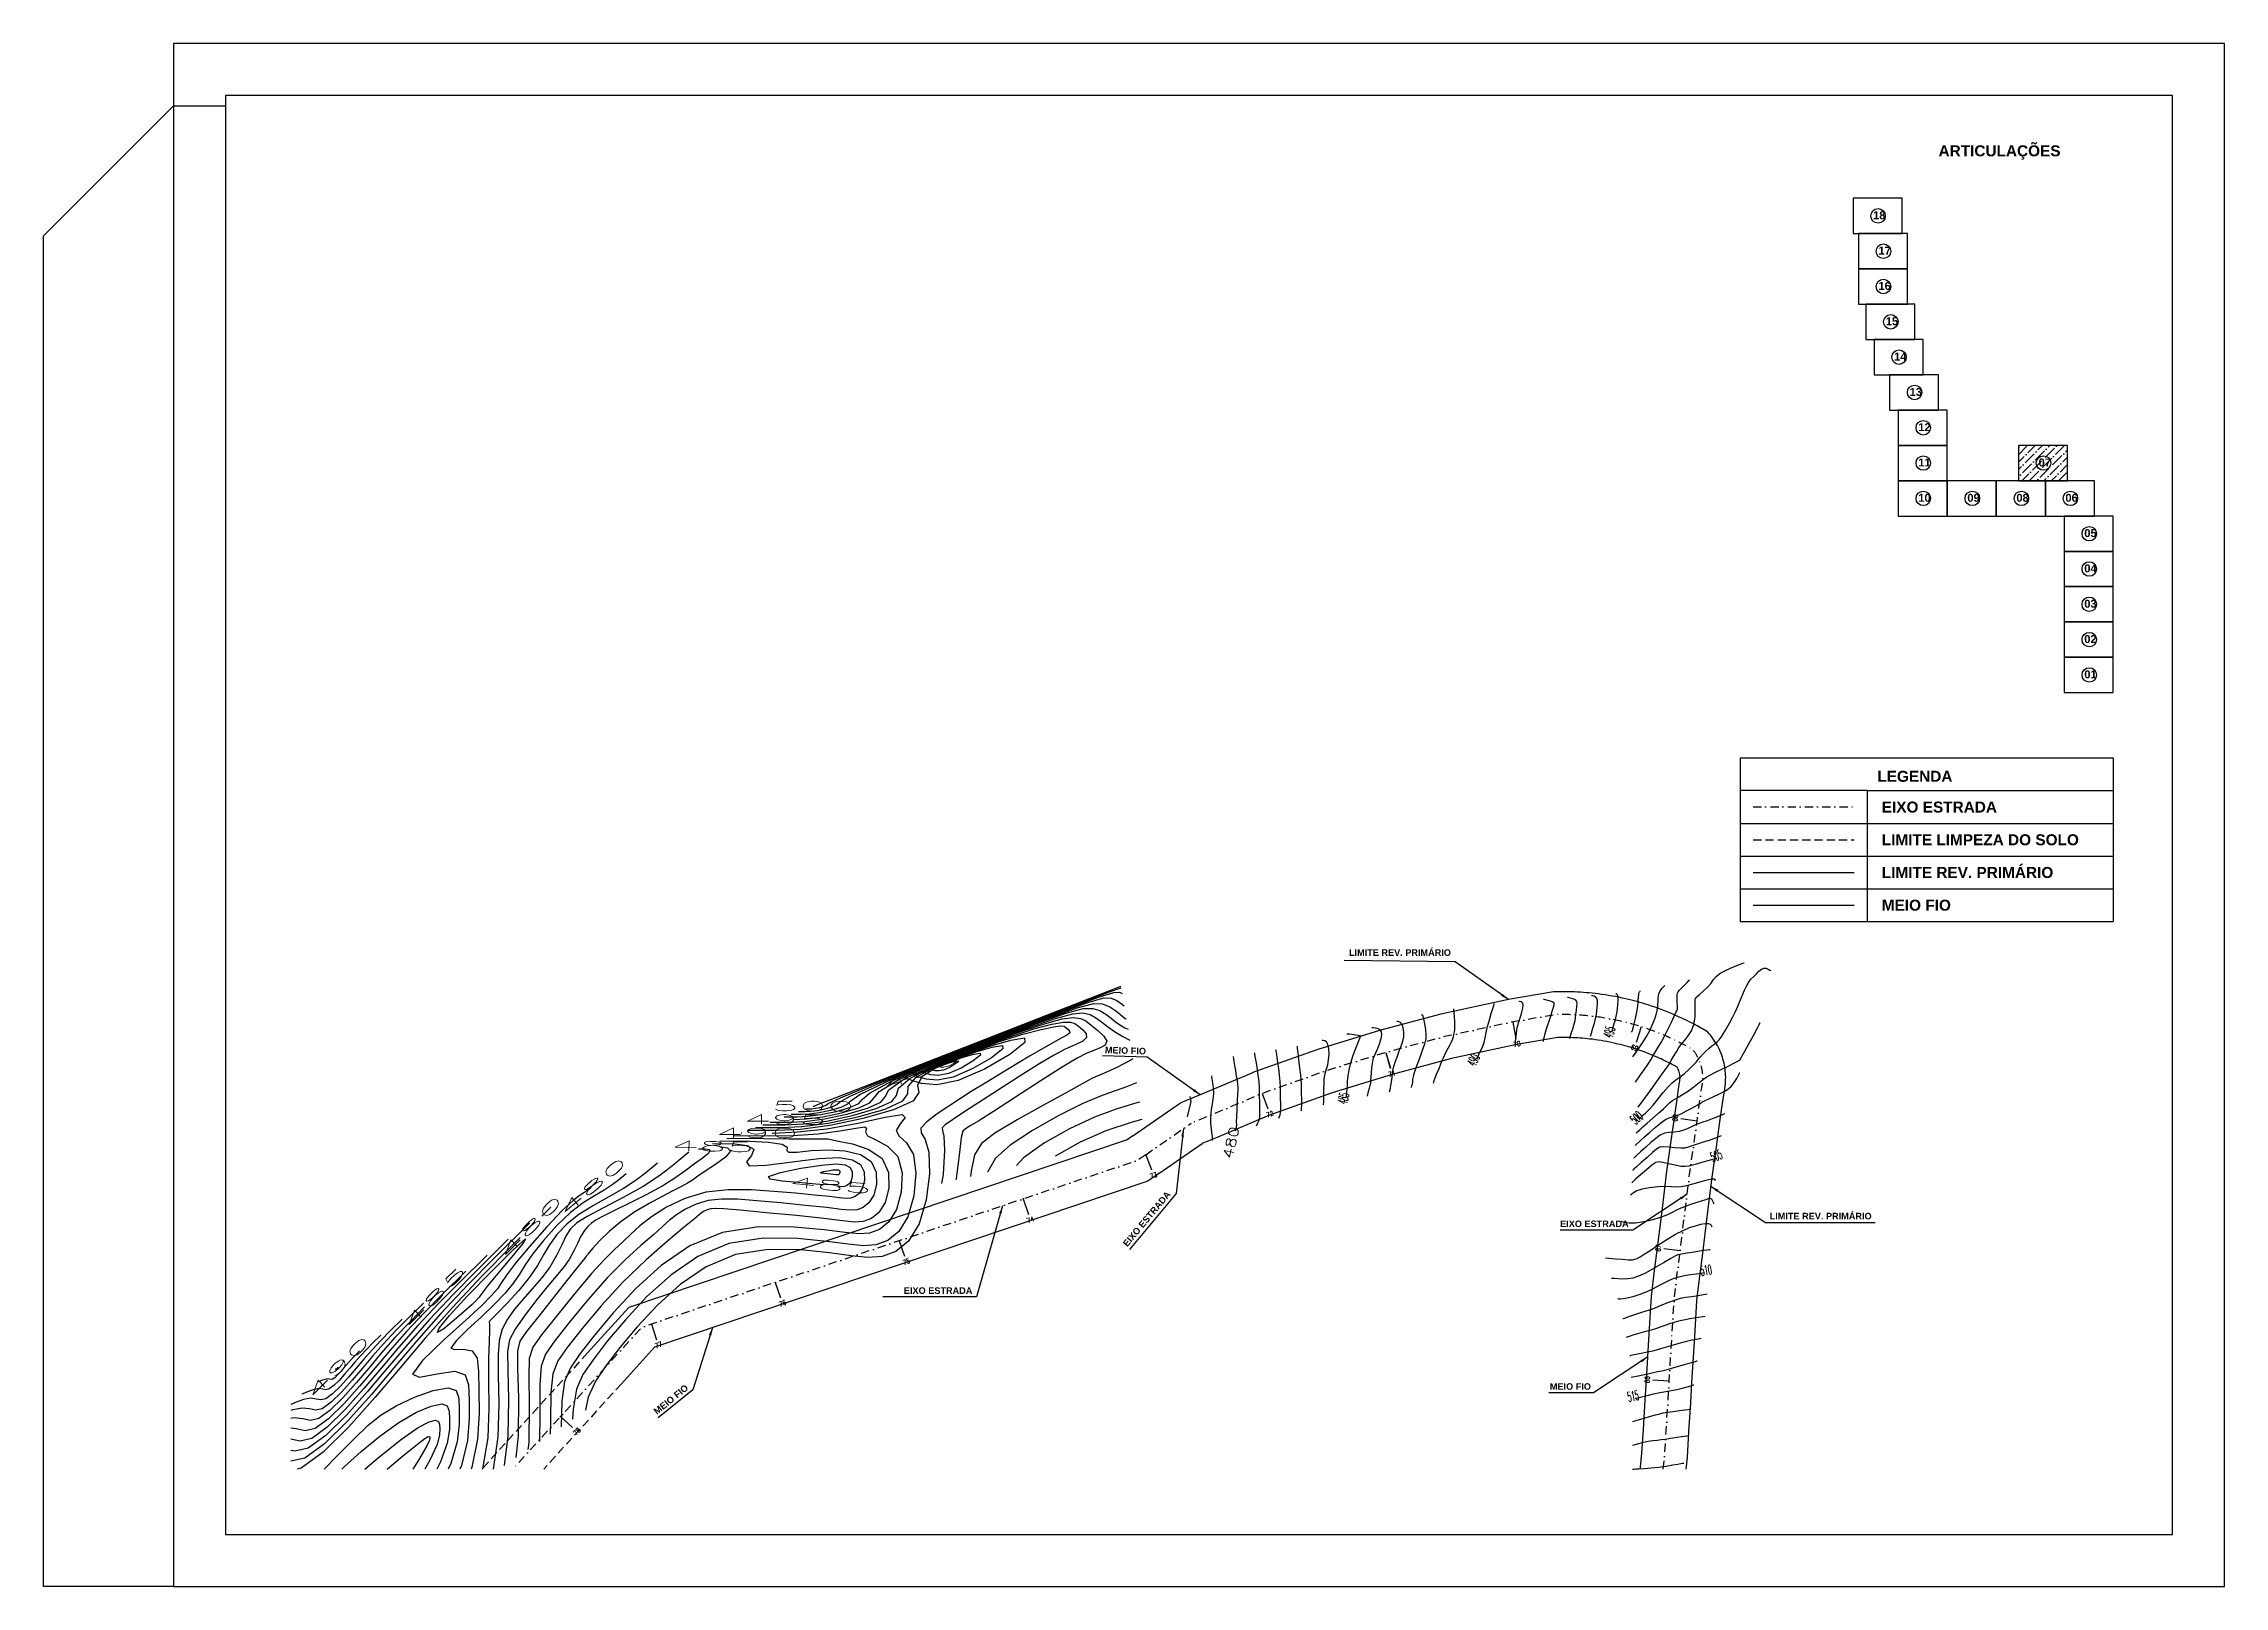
# Model space of a CAD drawing. Header units: millimetres. Extents: x 276147 to 291056, y 9594849 to 9609891.
# Drawn here: x 285483.8 to 285817.3, y 9596643.6 to 9596879.4 of the extents above; entities that cross this region are included whole.
import ezdxf
from ezdxf.enums import TextEntityAlignment as Align

# ---------------------------------------------------------------- set-up
doc = ezdxf.new("R2010")
doc.units = ezdxf.units.MM
doc.header["$LTSCALE"] = 10
for name, pattern in [('CONTINUO', [0]), ('DASHDOTX2', [50.8, 25.4, -12.7, 0, -12.7]), ('HIDDEN', [0.375, 0.25, -0.125])]:
    doc.linetypes.add(name, pattern=pattern)
for name, color, linetype in [('500-dim1', 6, 'Continuous'), ('CURVAS', 7, 'CONTINUO'), ('Curvas mestras', 30, 'Continuous'), ('Curvas simples', 9, 'Continuous'), ('Curvas texto', 2, 'Continuous'), ('TG', 7, 'CONTINUO'), ('Top_malha_coord', 8, 'Continuous')]:
    doc.layers.add(name, color=color, linetype=linetype)
doc.styles.add('r80', font='romans.shx')
doc.styles.add('ROMAND', font='romand', dxfattribs={"height": 0.2})
doc.styles.add('SIMPLEX', font='simplex', dxfattribs={"height": 0.2})
doc.styles.add('T7', font='arial.ttf')
doc.dimstyles.new('cadnorma_dim1', dxfattribs={"dimscale": 0, "dimtxt": 2, "dimasz": 1.199999999999999, "dimexe": 1, "dimexo": 2.5, "dimgap": 0.6, "dimtad": 1, "dimzin": 4, "dimdsep": 46, "dimtxsty": 'r80', "dimblk": 'ARCHTICK', "dimblk1": 'ARCHTICK', "dimblk2": 'ARCHTICK', "dimcen": -1, "dimdle": 1, "dimclrd": 1, "dimclre": 1, "dimclrt": 2, "dimaunit": 1, "dimazin": 0, "dimtfac": 1, "dimtix": 1, "dimtmove": 2, "dimatfit": 0, "dimfxl": 1, "dimarcsym": 0})

msp = doc.modelspace()

# ---------------------------------------------------------------- texts
at = {"layer": 'Curvas texto', "color": 2, "style": 'SIMPLEX'}
for s, rotation, width, p, p2 in [('495', 73.42003823142207, 0.4412635895750907, (285723.7394503479, 9596727.283779224, 59.00020690681419), (285724.2251262482, 9596728.91503021, 59.00020690681419)), ('490', 64.8730728873317, 0.4412635903744543, (285702.8071434876, 9596722.963848416, 54.00020690681419), (285703.5298622685, 9596724.504802156, 54.00020690681419)), ('485', 75.73977320760049, 0.4412635896924057, (285683.1047007748, 9596717.158671357, 49.00020690681419), (285683.5239522319, 9596718.808243748, 49.00020690681419)), ('500', 42.22850564712694, 0.4412635905748223, (285727.3027861259, 9596714.075241508, 64.00020690681419), (285728.5630789675, 9596715.219148332, 64.00020690681419)), ('480', 77.57922151684485, 1.282705914028773, (285665.6115484359, 9596708.826717768, 44.00020690681419), (285666.6757209647, 9596713.658496346, 44.00020690681419)), ('505', 20.98317924235208, 0.4412635897850721, (285739.1112418164, 9596708.392737303, 69.00020690681419), (285740.700390295, 9596709.002219027, 69.00020690681419)), ('510', 8.922675075980703, 0.4765646771621664, (285737.3469969037, 9596691.025869176, 74.00020690681413), (285739.0284167566, 9596691.289854288, 74.00020690681413)), ('515', 11.08688277673797, 0.4765646775001381, (285726.2191314989, 9596671.738994656, 79.00020690681413), (285727.8893829797, 9596672.066287883, 79.00020690681413))]:
    msp.add_text(s, height=1.5, rotation=rotation, dxfattribs=dict(at, width=width)).set_placement(p, p2, align=Align.FIT)
at = {"layer": 'Curvas texto', "extrusion": (-0.0200587750042602, 0.0327446982403546, 0.999262443146182), "style": 'SIMPLEX'}
for s, rotation, width, p, p2 in [('490', 169.6805752130629, 3.299405197872888, (-5256512.013764512, -8028229.935010495, 308548.0548422339), (-5256524.53418606, -8028227.655279057, 308548.0548422339)), ('500', 148.247803342114, 3.2994052770348, (-5256495.623894795, -8028235.992108552, 308558.054842234), (-5256506.445456427, -8028229.294949245, 308558.054842234)), ('495', 148.2478033616364, 3.299405277474872, (-5256490.916879565, -8028236.671584499, 308553.0548422338), (-5256501.7384412, -8028229.974425195, 308553.0548422338)), ('485', 147.1187446354209, 3.299405084040166, (-5256479.39143086, -8028239.459431485, 308543.054842234), (-5256490.078926544, -8028232.550339215, 308543.054842234)), ('490', 148.1562828700576, 3.299405316927962, (-5256486.200648822, -8028237.364177693, 308548.0548422339), (-5256497.011499186, -8028230.649741212, 308548.0548422339)), ('480', 188.2987099058103, 3.299405001263264, (-5256460.160105067, -8028239.534958365, 308538.0548422338), (-5256472.753125159, -8028241.371791735, 308538.0548422338)), ('485', 143.1711184361806, 3.299405022164888, (-5256491.833983568, -8028225.352533651, 308543.0548422338), (-5256502.020468352, -8028217.724057942, 308543.0548422338)), ('480', 193.258800395811, 3.299405088564844, (-5256448.979254845, -8028238.66366624, 308538.0548422342), (-5256461.366300525, -8028241.582436484, 308538.0548422342)), ('485', 193.2588003427554, 3.299405087844934, (-5256430.81270711, -8028237.0224424, 308543.0548422339), (-5256443.199752791, -8028239.941212632, 308543.0548422339)), ('490', 193.2588003425208, 3.299405086849486, (-5256412.646160236, -8028235.381218035, 308548.0548422337), (-5256425.033205912, -8028238.299988266, 308548.0548422337))]:
    msp.add_text(s, height=1.5, rotation=rotation, dxfattribs=dict(at, width=width)).set_placement(p, p2, align=Align.FIT)
at = {"layer": 'TG', "color": 5, "extrusion": (-0.0710087131260717, -0.0024250461213777, 0.9974727474028996), "style": 'ROMAND'}
for s, rotation, width, p, p2 in [('70', 98.89634721229442, 0.8324324325608121, (-9581382.829677599, 611554.941299803, -43396.9993834624), (-9581382.999789739, 611556.0280665029, -43396.9993834624)), ('69', 70.38550531866399, 0.8555555572944628, (-9581381.917938635, 611572.7987940821, -43396.99938346241), (-9581381.548679765, 611573.8349639004, -43396.99938346241)), ('71', 103.8583440087881, 0.9935483884632232, (-9581378.902880363, 611535.6681154781, -43396.99938346241), (-9581379.166354822, 611536.7360954465, -43396.99938346241)), ('72', 108.8203405573954, 0.832432431950861, (-9581373.323766215, 611516.8068096942, -43396.99938346237), (-9581373.678628134, 611517.8479979659, -43396.99938346237)), ('68', 170.0673470424674, 0.8324324257577385, (-9581370.537134351, 611579.5832683628, -43396.99938346242), (-9581371.620646644, 611579.7730078978, -43396.99938346242)), ('73', 108.8203404772999, 0.8324324309958041, (-9581364.579031022, 611498.6943422961, -43396.49502285402), (-9581364.93389294, 611499.7355305671, -43396.49502285402)), ('74', 108.8203402135392, 0.8105263125752018, (-9581358.422908155, 611479.6703293935, -43395.19745120343), (-9581358.777770067, 611480.7115176638, -43395.19745120343)), ('67', 170.935253816959, 0.8324324322018605, (-9581350.761274746, 611576.3102963223, -43396.99938346241), (-9581351.847536772, 611576.4836018573, -43396.99938346241)), ('75', 108.8203405691324, 0.8324324314505336, (-9581352.692524726, 611460.5572653121, -43393.83602522295), (-9581353.047386644, 611461.5984535831, -43393.83602522295)), ('76', 108.820340660965, 0.8324324319052631, (-9581346.962141292, 611441.4442012316, -43392.4745992425), (-9581347.317003213, 611442.4853895026, -43392.4745992425)), ('77', 108.8203405691324, 0.8324324314505335, (-9581341.231757862, 611422.3311371509, -43391.11317326205), (-9581341.586619781, 611423.3723254219, -43391.11317326205)), ('66', 174.5583158094139, 0.8324324367142404, (-9581330.717246795, 611573.9652959013, -43396.9993834624), (-9581331.812289359, 611574.0696117464, -43396.9993834624))]:
    msp.add_text(s, height=0.75, rotation=rotation, dxfattribs=dict(at, width=width)).set_placement(p, p2, align=Align.FIT)
at = {"layer": 'TG', "color": 5, "extrusion": (-0.0415905386191974, -0.0456811494659998, 0.998089905610126), "style": 'ROMAND', "width": 0.8324324292486832}
msp.add_text('78', height=0.75, rotation=89.98057456317707, dxfattribs=at).set_placement((-6249548.714311628, 7274483.108899442, -450103.7332249527), (-6249548.713938686, 7274484.208899375, -450103.7332249527), align=Align.FIT)
at = {"layer": 'Top_malha_coord', "color": 7, "style": 'T7'}
for s, width, insert, char_height, attachment_point in [('{\\fArial|b1|i0|c0|p34;ARTICULAÇÕES}', 9.05984542533406, (285773.6212714693, 9596863.892321743), 1.682079722240085, 1), ('{\\fArial|b1|i0|c0|p34;LEGENDA}', 9.05984542533406, (285764.2599436954, 9596768.256729884), 1.682079722240085, 1), ('{\\fArial|b1|i0|c0|p34;EIXO ESTRADA}', 20.98438079227344, (285764.9385626438, 9596763.551216455), 1.682079722240085, 1), ('{\\fArial|b1|i0|c0|p34;LIMITE LIMPEZA DO SOLO}', 31.11703686733381, (285764.9385626438, 9596758.551216455), 1.682079722240085, 1), ('{\\fArial|b1|i0|c0|p34;LIMITE REV. PRIMÁRIO}', 41.98582607079879, (285764.9385626438, 9596753.551216455), 1.682079722240085, 1), ('{\\fArial|b1|i0|c0|p34;MEIO FIO}', 41.98582607079879, (285764.9385626438, 9596748.551216457), 1.682079722240085, 1), ('{\\fArial|b1|i0|c0|p34;LIMITE REV. PRIMÁRIO}', 16.67673822349752, (285683.4413782728, 9596740.957673896, 163.6801698382624), 1, 1), ('{\\fArial|b1|i0|c0|p34;LIMITE REV. PRIMÁRIO}', 16.67673822349752, (285747.7899005078, 9596700.674763123, 165.8181956243796), 1, 1), ('{\\fArial|b1|i0|c0|p34;EIXO ESTRADA}', 16.67673822349752, (285726.2168658483, 9596699.49241506, 165.5544618499771), 1, 3), ('{\\fArial|b1|i0|c0|p34;EIXO ESTRADA}', 16.67673822349752, (285625.8366254473, 9596689.278181152, 160.1796621240507), 1, 3), ('{\\fArial|b1|i0|c0|p34;MEIO FIO}', 16.67673822349752, (285720.4558169044, 9596674.62057301, 165.0654245199439), 1, 3)]:
    msp.add_mtext_dynamic_manual_height_columns(s, width=width, gutter_width=12.5, heights=[0], dxfattribs=dict(at, insert=insert, char_height=char_height, attachment_point=attachment_point))
at = {"layer": 'Top_malha_coord', "color": 7, "char_height": 1, "style": 'T7'}
for s, insert, attachment_point, rotation in [('{\\fArial|b1|i0|c0|p34;MEIO FIO}', (285652.3767658703, 9596724.872295516, 160.2894755828092), 9, 358.22228181348936), ('{\\fArial|b1|i0|c0|p34;EIXO ESTRADA}', (285655.480661079, 9596704.090469005, 160.1796621240325), 3, 50.18223306323057), ('{\\fArial|b1|i0|c0|p34;MEIO FIO}', (285581.8566147108, 9596674.49841858, 160.1796621240507), 3, 38.98901526513152)]:
    msp.add_mtext_dynamic_manual_height_columns(s, width=16.67673822349752, gutter_width=12.5, heights=[0], dxfattribs=dict(at, insert=insert, attachment_point=attachment_point, rotation=rotation))

# ---------------------------------------------------------------- blocks, each defined once
blk = doc.blocks.new('_ArchTick')
at = {"color": 0, "linetype": 'ByBlock', "const_width": 0.15}
blk.add_lwpolyline([(-0.5, -0.5), (0.5, 0.5)], dxfattribs=at)
blk = doc.blocks.new('ASDF')
at = {"layer": 'Top_malha_coord', "color": 7}
for points in [[(288117.2770572668, 9595425.095165152), (288124.7770572668, 9595425.095165152), (288124.7770572668, 9595430.494073676), (288117.2770572668, 9595430.494073676)], [(288118.1013027223, 9595419.696256628), (288125.6013027224, 9595419.696256628), (288125.6013027224, 9595425.095165152), (288118.1013027223, 9595425.095165152)], [(288118.1013027223, 9595414.297348104), (288125.6013027224, 9595414.297348104), (288125.6013027224, 9595419.696256628), (288118.1013027223, 9595419.696256628)], [(288119.2235212072, 9595408.89843958), (288126.7235212072, 9595408.89843958), (288126.7235212072, 9595414.297348104), (288119.2235212072, 9595414.297348104)], [(288120.4897937645, 9595403.499531057), (288127.9897937645, 9595403.499531057), (288127.9897937645, 9595408.89843958), (288120.4897937645, 9595408.89843958)], [(288122.8676055573, 9595398.100622533), (288130.3676055573, 9595398.100622533), (288130.3676055573, 9595403.499531057), (288122.8676055573, 9595403.499531057)], [(288124.19609628, 9595392.701714007), (288131.69609628, 9595392.701714007), (288131.69609628, 9595398.100622533), (288124.19609628, 9595398.100622533)], [(288124.19609628, 9595387.302805483), (288131.69609628, 9595387.302805483), (288131.69609628, 9595392.701714007), (288124.19609628, 9595392.701714007)], [(288142.5888804331, 9595387.302805483), (288150.0888804331, 9595387.302805483), (288150.0888804331, 9595392.701714007), (288142.5888804331, 9595392.701714007)], [(288124.19609628, 9595381.90389696), (288131.69609628, 9595381.90389696), (288131.69609628, 9595387.302805483), (288124.19609628, 9595387.302805483)], [(288131.69609628, 9595381.90389696), (288139.19609628, 9595381.90389696), (288139.19609628, 9595387.302805483), (288131.69609628, 9595387.302805483)], [(288139.19609628, 9595381.90389696), (288146.69609628, 9595381.90389696), (288146.69609628, 9595387.302805483), (288139.19609628, 9595387.302805483)], [(288146.69609628, 9595381.90389696), (288154.19609628, 9595381.90389696), (288154.19609628, 9595387.302805483), (288146.69609628, 9595387.302805483)], [(288149.5854278603, 9595376.504988436), (288157.0854278603, 9595376.504988436), (288157.0854278603, 9595381.90389696), (288149.5854278603, 9595381.90389696)], [(288149.5854278603, 9595371.106079912), (288157.0854278603, 9595371.106079912), (288157.0854278603, 9595376.504988436), (288149.5854278603, 9595376.504988436)], [(288149.5854278603, 9595365.707171388), (288157.0854278603, 9595365.707171388), (288157.0854278603, 9595371.106079912), (288149.5854278603, 9595371.106079912)], [(288149.5854278603, 9595360.308262864), (288157.0854278603, 9595360.308262864), (288157.0854278603, 9595365.707171388), (288149.5854278603, 9595365.707171388)], [(288149.5854278603, 9595354.90935434), (288157.0854278603, 9595354.90935434), (288157.0854278603, 9595360.308262864), (288149.5854278603, 9595360.308262864)]]:
    blk.add_lwpolyline(points, close=True, dxfattribs=at)
for centre in [(288121.1075160061, 9595427.794619417), (288121.9317614617, 9595422.39571089), (288121.9317614617, 9595416.996802364), (288123.0539799466, 9595411.59789384), (288124.3202525039, 9595406.19898532), (288126.6980642967, 9595400.800076792), (288128.0265550194, 9595395.401168272), (288128.0265550194, 9595390.002259746), (288146.4193391725, 9595390.002259746), (288128.0265550194, 9595384.603351222), (288135.5265550194, 9595384.603351222), (288143.0265550194, 9595384.603351222), (288150.5265550194, 9595384.603351222), (288153.4158865996, 9595379.204442697), (288153.4158865996, 9595373.805534175), (288153.4158865996, 9595368.406625653), (288153.4158865996, 9595363.007717127), (288153.4158865996, 9595357.608808603)]:
    blk.add_circle(centre, 1.10921345708195, dxfattribs=at)
at = {"layer": 'Top_malha_coord', "color": 7, "char_height": 1.216883596980453, "attachment_point": 1, "style": 'T7'}
for s, insert in [('{\\fArial|b1|i0|c0|p34;18}', (288120.3443937709, 9595428.492702857)), ('{\\fArial|b1|i0|c0|p34;17}', (288121.1686392266, 9595423.093794333)), ('{\\fArial|b1|i0|c0|p34;16}', (288121.1686392266, 9595417.694885807)), ('{\\fArial|b1|i0|c0|p34;15}', (288122.2908577114, 9595412.295977283)), ('{\\fArial|b1|i0|c0|p34;14}', (288123.5571302687, 9595406.89706876)), ('{\\fArial|b1|i0|c0|p34;13}', (288125.9349420615, 9595401.498160236)), ('{\\fArial|b1|i0|c0|p34;12}', (288127.2634327842, 9595396.099251712)), ('{\\fArial|b1|i0|c0|p34;11}', (288127.2634327842, 9595390.700343188)), ('{\\fArial|b1|i0|c0|p34;07}', (288145.6562169372, 9595390.700343188)), ('{\\fArial|b1|i0|c0|p34;10}', (288127.2634327842, 9595385.301434664)), ('{\\fArial|b1|i0|c0|p34;09}', (288134.7634327842, 9595385.301434664)), ('{\\fArial|b1|i0|c0|p34;08}', (288142.2634327842, 9595385.301434664)), ('{\\fArial|b1|i0|c0|p34;06}', (288149.7634327842, 9595385.301434664)), ('{\\fArial|b1|i0|c0|p34;05}', (288152.6527643644, 9595379.902526142)), ('{\\fArial|b1|i0|c0|p34;04}', (288152.6527643644, 9595374.503617616)), ('{\\fArial|b1|i0|c0|p34;03}', (288152.6527643644, 9595369.104709093)), ('{\\fArial|b1|i0|c0|p34;02}', (288152.6527643644, 9595363.705800567)), ('{\\fArial|b1|i0|c0|p34;01}', (288152.6527643644, 9595358.306892043))]:
    blk.add_mtext_dynamic_manual_height_columns(s, width=9.05984542533406, gutter_width=12.5, heights=[0], dxfattribs=dict(at, insert=insert))

# ---------------------------------------------------------------- hatches: boundary and pattern name
at = {"layer": 'Top_malha_coord'}
h = msp.add_hatch(dxfattribs=at)
h.set_pattern_fill('ANSI36', color=8, scale=0.25)
h.set_pattern_definition([(45, (-2363.730761491403, 1457.700310340151), (0.4209495056751168, 1.54348152080876), [1.984375, -0.396875, 0, -0.396875])])
h.paths.add_polyline_path([(285793.3546663688, 9596818.008573204), (285785.8546663688, 9596818.008573204), (285785.8546663688, 9596812.60966468), (285793.3546663688, 9596812.60966468)])
h.paths.add_polyline_path([(285790.7943385653, 9596815.309118943, -1), (285788.5759116511, 9596815.309118943, -1)], flags=0)
h.paths.add_polyline_path([(285788.5463958965, 9596814.120866796), (285791.045738673, 9596814.120866796), (285791.045738673, 9596816.62851028), (285788.5463958965, 9596816.62851028)], flags=24)

# ---------------------------------------------------------------- linework, layer by layer
at = {"color": 8, "linetype": 'HIDDEN', "ltscale": 0.5}
msp.add_line((285745.2705236603, 9596757.722011287), (285760.7130987648, 9596757.722011287), dxfattribs=at)
at = {"linetype": 'Continuous', "elevation": 160.1796621240507, "flags": 128}
msp.add_lwpolyline([(285659.3001006922, 9596714.360737076), (285659.3001006919, 9596714.360737076)], dxfattribs=at)
at = {"color": 8, "linetype": 'HIDDEN', "ltscale": 0.5, "elevation": 160.1796621240507, "flags": 128}
for points in [[(285566.9777225171, 9596679.249821244), (285550.8157978933, 9596661.498300843)], [(285572.1521959873, 9596674.535499452), (285560.2824396815, 9596661.498300843)]]:
    msp.add_lwpolyline(points, dxfattribs=at)
at = {"linetype": 'Continuous'}
for p in [(285633.6023711209, 9596702.788751412, 160.1796621240507), (285633.6023711209, 9596702.788751412, 160.1796621240507), (285614.6476320623, 9596696.407696582, 160.1796621240507), (285614.6476320623, 9596696.407696582, 160.1796621240507), (285595.6928930039, 9596690.026641754, 160.1796621240507), (285595.6928930039, 9596690.026641754, 160.1796621240507), (285576.7381539452, 9596683.645586928, 160.1796621240507), (285576.7381539452, 9596683.645586928, 160.1796621240507), (285562.845576878, 9596669.51239741, 160.1796621240507), (285562.845576878, 9596669.51239741, 160.1796621240507)]:
    msp.add_point(p, dxfattribs=at)
at = {"layer": '500-dim1', "ltscale": 0.1}
for points in [[(285503.6286463528, 9596643.55606258), (285817.3470579041, 9596643.55606258), (285817.3470579041, 9596879.440539112), (285503.6286463528, 9596879.440539112)], [(285511.5708846199, 9596651.498300847), (285809.4048196369, 9596651.498300847), (285809.4048196369, 9596871.498300847), (285511.5708846199, 9596871.498300847)]]:
    msp.add_lwpolyline(points, close=True, dxfattribs=at)
msp.add_lwpolyline([(285503.6286463528, 9596643.55606258), (285483.7730506849, 9596643.55606258), (285483.7730506849, 9596850.054257523), (285503.6286463528, 9596869.909853192), (285511.5708846199, 9596869.909853192)], dxfattribs=at)
at = {"layer": 'CURVAS', "color": 2, "linetype": 'CONTINUO'}
for points, elevation in [([(285723.5776882021, 9596728.054626338), (285723.5776882021, 9596728.054626338)], 59.00020690681419), ([(285702.6897997734, 9596723.596783936), (285702.6897997734, 9596723.596783936)], 54.00020690681419), ([(285682.8971142493, 9596717.864280704), (285682.8971142493, 9596717.864280704)], 49.00020690681419), ([(285727.5520907252, 9596714.807957496), (285727.5520907252, 9596714.807957496)], 64.00020690681419), ([(285665.8984407802, 9596712.85670446), (285665.8984407802, 9596712.85670446)], 44.00020690681419), ([(285739.8116068848, 9596709.062980464), (285739.8116068848, 9596709.062980464)], 69.00020690681419), ([(285738.4543757638, 9596691.579322563), (285738.4543757638, 9596691.579322563)], 74.00020690681413), ([(285726.7664164212, 9596672.228369687), (285726.7664164212, 9596672.228369687)], 79.00020690681413)]:
    msp.add_lwpolyline(points, dxfattribs=dict(at, elevation=elevation))
at = {"layer": 'Curvas mestras', "linetype": 'CONTINUO'}
for points, elevation in [([(285727.8097083155, 9596715.041785093), (285728.0409836076, 9596715.24852838), (285728.3658148338, 9596715.534131512), (285728.7934841205, 9596715.913190732), (285729.3295496475, 9596716.43399402), (285729.9786314634, 9596717.153249042), (285730.7303221408, 9596718.085983992), (285731.5140927942, 9596719.080486253), (285732.2443859587, 9596719.943362856), (285732.8650252228, 9596720.541110156), (285733.4373819023, 9596720.979785267), (285734.0522105704, 9596721.42533639), (285734.765090199, 9596721.998110233), (285735.4908989827, 9596722.63606244), (285736.1093374168, 9596723.231546376), (285736.5398167191, 9596723.707603153), (285736.8605785119, 9596724.110030256), (285737.1895729344, 9596724.515311133), (285737.6128797318, 9596724.976146847), (285738.0890900065, 9596725.45010863), (285738.5449262369, 9596725.870983124), (285738.9237348708, 9596726.189551037), (285739.235366522, 9596726.424562452), (285739.5062935672, 9596726.61175976), (285739.7687960701, 9596726.80366486), (285740.0783827259, 9596727.119925965), (285740.4963649477, 9596727.69697133), (285741.0531883338, 9596728.608218692), (285741.6558230825, 9596729.675042948), (285742.1803702713, 9596730.65580584), (285742.537204784, 9596731.371841263), (285742.7737800978, 9596731.896348516), (285742.9718212922, 9596732.365497312), (285743.1965211926, 9596732.889119057), (285743.4469289336, 9596733.47168647), (285743.7055588487, 9596734.091338268), (285743.9623154838, 9596734.724284144), (285744.2366662958, 9596735.339036599), (285744.5554675095, 9596735.902184293), (285744.9352179836, 9596736.390517073), (285745.3509907509, 9596736.821635237), (285745.7675039012, 9596737.22334404), (285746.1575548931, 9596737.607064353), (285746.5262819436, 9596737.91869011), (285746.8869028553, 9596738.087732857), (285747.2433231546, 9596738.071831867), (285747.5621930608, 9596737.941145074), (285747.8008463244, 9596737.79395658), (285747.9305549628, 9596737.707628982), (285747.9783424433, 9596737.675823906), (285747.9851692909, 9596737.6712796)], 64.00020690681419), ([(285723.6680711315, 9596728.358197946), (285723.7513182653, 9596728.641175725), (285723.8714044039, 9596729.054314513), (285724.0274098493, 9596729.59858795), (285724.1921846052, 9596730.18988917), (285724.3320158262, 9596730.722841242), (285724.4227160328, 9596731.129579624), (285724.4781923732, 9596731.492282012), (285724.5218733841, 9596731.93063892), (285724.5689370179, 9596732.519160688), (285724.6015418976, 9596733.151628684), (285724.5935950664, 9596733.676644208), (285724.5295880887, 9596733.981820788), (285724.4363597893, 9596734.110812806), (285724.3513367133, 9596734.146288553), (285724.3031705318, 9596734.157740366), (285724.2854257883, 9596734.161959488), (285724.2828902724, 9596734.16256242)], 59.00020690681419), ([(285702.9681788951, 9596724.190335495), (285703.1807303103, 9596724.63410228), (285703.4231200726, 9596725.1235195), (285703.6711520095, 9596725.61323874), (285703.9056501578, 9596726.130445402), (285704.1086972827, 9596726.720457435), (285704.2731912356, 9596727.420804154), (285704.4353031103, 9596728.237877013), (285704.6420179862, 9596729.170277936), (285704.9202113667, 9596730.190269057), (285705.2162957258, 9596731.164747922), (285705.4565709804, 9596731.93427262), (285705.5869360935, 9596732.384971226), (285705.6316801208, 9596732.585260522), (285705.6346890666, 9596732.649126504), (285705.6324174749, 9596732.67280728), (285705.6315800497, 9596732.681531835), (285705.6314607014, 9596732.682778167)], 54.00020690681419), ([(285683.0046477537, 9596718.28737868), (285683.0753113277, 9596718.633796336), (285683.1356816211, 9596719.070132762), (285683.1718356154, 9596719.584255293), (285683.1981892787, 9596720.178932672), (285683.2362431042, 9596720.86065925), (285683.3104850977, 9596721.639472893), (285683.4573585003, 9596722.539586905), (285683.7162928556, 9596723.588756237), (285684.1019546225, 9596724.775551416), (285684.5299420209, 9596725.931807196), (285684.8910907471, 9596726.85016984), (285685.1036578867, 9596727.381701037), (285685.1956011407, 9596727.611105492), (285685.2222983878, 9596727.681501433), (285685.2175577782, 9596727.714367693), (285685.1288969457, 9596727.744629676), (285684.8822581559, 9596727.785577023), (285684.4417524974, 9596727.845343543), (285683.9241536102, 9596727.91146132), (285683.4844020769, 9596727.966307836), (285683.2386817388, 9596727.99680462), (285683.1481535757, 9596728.00804087), (285683.1352203976, 9596728.009645967)], 49.00020690681419), ([(285666.0649539256, 9596713.22227066), (285666.1684002761, 9596713.494049463), (285666.2445171914, 9596713.791013343), (285666.2677804351, 9596714.106336987), (285666.2640262051, 9596714.56828714), (285666.2719366628, 9596715.338904217), (285666.3193206108, 9596716.496963), (285666.3905119729, 9596717.788179817), (285666.4589744057, 9596718.875006033), (285666.5013122468, 9596719.52162066), (285666.5066875798, 9596719.899113744), (285666.4674018473, 9596720.280300073), (285666.3803562404, 9596720.87343502), (285666.2608559305, 9596721.628526682), (285666.1288057278, 9596722.431022713), (285666.0026168554, 9596723.176464703), (285665.8947367792, 9596723.80077478), (285665.8161225767, 9596724.24997064), (285665.773667601, 9596724.491793836), (285665.7580260831, 9596724.580887565), (285665.7557920712, 9596724.593614472)], 44.00020690681419), ([(285739.7314551723, 9596709.032239486), (285739.6418355662, 9596709.000974668), (285739.4894282684, 9596708.951549476), (285739.2491981542, 9596708.877914052), (285738.8777033608, 9596708.76902004), (285738.3269011966, 9596708.612570364), (285737.581620732, 9596708.404742057), (285736.7581890238, 9596708.175607312), (285736.0058110748, 9596707.963713776), (285735.4200506812, 9596707.806164227), (285734.8819275851, 9596707.734278744), (285734.218822203, 9596707.777931336), (285733.3216269767, 9596707.947414484), (285732.3352733036, 9596708.174684463), (285731.4682033959, 9596708.37211416), (285730.8586040682, 9596708.453735325), (285730.3636411972, 9596708.340221204), (285729.7702232731, 9596707.953904143), (285728.9399546267, 9596707.269425573), (285728.0332104578, 9596706.470668646), (285727.2850605949, 9596705.79382374), (285726.8695261382, 9596705.415823884), (285726.7164340642, 9596705.276561676), (285726.6945639587, 9596705.256666193)], 69.00020690681419), ([(285737.8047115734, 9596691.477324858), (285737.2577615649, 9596691.39396012), (285736.5440785641, 9596691.289198814), (285735.6879757855, 9596691.165134797), (285734.7723136836, 9596691.016357023), (285733.8945907867, 9596690.8355806), (285733.1234427396, 9596690.61384336), (285732.4120554245, 9596690.335471828), (285731.6847499594, 9596689.983116472), (285730.8782575744, 9596689.550354583), (285729.9789436232, 9596689.074486587), (285728.9855793771, 9596688.603738183), (285727.9180444843, 9596688.182840932), (285726.8806437248, 9596687.84253768), (285725.9987853941, 9596687.610078683), (285725.3676835267, 9596687.500047503), (285724.9617562846, 9596687.476391198), (285724.7252245895, 9596687.490390468), (285724.6052950559, 9596687.502064437), (285724.5611108221, 9596687.506365493), (285724.5547991836, 9596687.5069796)], 74.00020690681413), ([(285727.1978755477, 9596672.312915267), (285727.610080462, 9596672.401186984), (285728.2263818957, 9596672.543749988), (285729.0618416835, 9596672.746283073), (285730.0261843426, 9596672.9754313), (285731.0027997828, 9596673.188081054), (285731.9020979312, 9596673.354563756), (285732.742564947, 9596673.498974243), (285733.5697099875, 9596673.658852046), (285734.4032992726, 9596673.857725637), (285735.1601313391, 9596674.063088804), (285735.7312626716, 9596674.228423186), (285736.042275664, 9596674.319776053), (285736.1568595968, 9596674.353431767), (285736.1732285571, 9596674.358239457)], 79.00020690681413)]:
    msp.add_lwpolyline(points, dxfattribs=dict(at, elevation=elevation))
for points in [[(285601.4797643103, 9596716.979025012, 45.30250262006621), (285601.5269206423, 9596716.981491504, 45.30336839231632), (285601.5862842948, 9596716.98898981, 45.30431432251089), (285601.6534377805, 9596717.003072513, 45.30520085912168), (285601.7150054796, 9596717.02104652, 45.30584775543275), (285601.7553717369, 9596717.039156057, 45.30606462163587), (285602.0675165361, 9596717.172303757, 45.30796738618255), (285604.1787933948, 9596718.010014825, 45.32289742937746), (285609.9251494709, 9596720.260472873, 45.36450240927251), (285620.2292733654, 9596724.277969183, 45.43969426598368), (285632.3608165011, 9596729.001243716, 45.52844141694686), (285642.6761737406, 9596733.015143083, 45.60397663477078), (285648.4423249036, 9596735.258348763, 45.64621662491435), (285648.5384914126, 9596735.295730013, 45.64692209006489)], [(285598.4119959284, 9596714.93043338, 40.30436104562568), (285600.423999423, 9596715.035664324, 40.34130086077811), (285602.9568646118, 9596715.355600895, 40.38166057473017), (285605.822068981, 9596715.95645434, 40.41948619831555), (285608.4489320853, 9596716.723316392, 40.4470875453876), (285610.171237741, 9596717.495996406, 40.45634053772983), (285610.7391510022, 9596718.21591922, 40.44414953512341), (285611.5683678936, 9596719.230978612, 40.42753254084118), (285614.4909706785, 9596720.990684807, 40.42853606431481), (285620.6499682971, 9596723.734428458, 40.46225982703936), (285628.4320884185, 9596726.861133806, 40.51601624887871), (285635.5349873913, 9596729.559606493, 40.57017096961818), (285640.1937426395, 9596731.2024265, 40.60985551719522), (285642.7931138906, 9596731.897268178, 40.63926503036372), (285644.2552839467, 9596731.935579224, 40.6673606089639), (285645.3546273728, 9596731.586217606, 40.70087655212001), (285646.2743037614, 9596731.027673427, 40.73764061017165), (285647.0496644707, 9596730.415848052, 40.77325370002973), (285647.7268343834, 9596729.874848753, 40.80457485901161), (285648.3950105103, 9596729.401618363, 40.83349476979082), (285649.154162387, 9596728.96130662, 40.86316218306047), (285649.6444606023, 9596728.727300446, 40.88067234095389)], [(285620.2518198083, 9596723.165979162, 35.4692044945873), (285620.6859021169, 9596723.334164368, 35.47240684196322), (285624.4419872524, 9596724.735842053, 35.50187352925741), (285628.3482793657, 9596726.093468007, 35.5357989334475), (285631.7117157575, 9596727.089043954, 35.57069124837608), (285633.8025559402, 9596727.4019516, 35.60240826793915), (285633.8818857326, 9596726.710918404, 35.62664507577165), (285631.5439647497, 9596724.898064708, 35.63911979299474), (285627.715747807, 9596722.659091292, 35.63564239457219), (285623.6573595117, 9596720.893088844, 35.61204591053274), (285620.4025844318, 9596720.257737044, 35.56753067983982), (285618.0798359756, 9596720.44506472, 35.51476628627597), (285616.591182503, 9596720.905684708, 35.46978968583017), (285615.8141181908, 9596721.19711604, 35.44464134835607), (285615.5278314423, 9596721.30448448, 35.43537620609595), (285615.4869334785, 9596721.31982297, 35.43405261260659)], [(285615.4869334785, 9596721.31982297, 35.43405261260659), (285615.9210157873, 9596721.48800818, 35.43725495998251)], [(285650.931069011, 9596720.533454416, 41.17500223030538), (285649.1425449181, 9596719.836958757, 41.16192352181269), (285647.3624110316, 9596719.2299214, 41.14608178762455), (285645.4149984715, 9596718.523149224, 41.13015036846945), (285642.7556262581, 9596717.36502071, 41.11471780584861), (285639.0818118044, 9596715.528335173, 41.10115730049756), (285635.0598711051, 9596713.28358218, 41.09398056302189), (285631.5983165555, 9596711.02567512, 41.09848382583322), (285629.3759220138, 9596709.004293773, 41.12011078719251), (285628.1524852154, 9596706.888189403, 41.16489437318842), (285628.1482507529, 9596706.871802628, 41.16534634834124)], [(285595.2228613394, 9596712.874789324, 35.30401431661767), (285595.3170962025, 9596712.874239368, 35.30592396928432), (285599.1040324728, 9596713.029026104, 35.37686915285622), (285603.5949157086, 9596713.51697376, 35.4510277667755), (285608.3416918226, 9596714.400232576, 35.51736916802793), (285612.4903929276, 9596715.290486032, 35.57147585603843), (285615.0855681967, 9596715.686803177, 35.61058345160882), (285615.5492543809, 9596715.248716434, 35.63424689983686), (285614.8134295657, 9596714.277616732, 35.6512980982984), (285614.1875554175, 9596713.23535839, 35.67288818848056), (285614.6384398416, 9596712.409979966, 35.70898576910577), (285615.7622606774, 9596711.394245103, 35.76482935771082), (285616.8125429915, 9596709.607096693, 35.84447511306235), (285617.1867316138, 9596706.699578984, 35.94726247995595), (285616.8579723731, 9596703.251121644, 36.05366514527441), (285615.9433308515, 9596700.073251713, 36.1394402127803), (285614.5680547287, 9596697.8109704, 36.18596589277468), (285612.8900950805, 9596696.44317572, 36.19710431699378), (285611.0755830753, 9596695.782237878, 36.18233874868338), (285609.1828828229, 9596695.645824237, 36.14881559848754), (285606.8392941636, 9596695.872777743, 36.09433437369034), (285603.5643508743, 9596696.307236513, 36.01435781448117), (285599.0720475764, 9596696.744461177, 35.90985384604164), (285593.8542202633, 9596696.784199525, 35.80381118934338), (285588.5971647746, 9596695.97732186, 35.72472373026858), (285583.85943717, 9596694.016156482, 35.69388574196228), (285579.6886334215, 9596691.158874584, 35.70379266850387), (285576.0046087223, 9596687.805105347, 35.73974032086289), (285572.7545605135, 9596684.334250847, 35.78823618687193), (285569.9950592421, 9596681.04481066, 35.84063434470181), (285567.8100196003, 9596678.215056263, 35.8895006214475), (285566.2543042813, 9596675.953077815, 35.93239431639404), (285565.2665699751, 9596673.686237114, 35.98684875402569), (285564.7564223659, 9596670.671711665, 36.07539084900372), (285564.6945519332, 9596669.142201582, 36.1242692004048)], [(285587.2096968361, 9596710.811473606, 30.20708342703029), (285588.3794072905, 9596710.610173753, 30.23716007205394), (285588.8214504969, 9596710.095808093, 30.26288864200206), (285588.0697118711, 9596709.185457677, 30.27762970808863), (285586.5682809312, 9596708.075205006, 30.28387233554122), (285584.9887967236, 9596707.030883208, 30.28638767454277), (285583.8452142052, 9596706.25303008, 30.288921244824), (285583.0207449855, 9596705.681004127, 30.29111583801887), (285582.2409135877, 9596705.188869553, 30.2915885222933), (285581.2664954472, 9596704.659658553, 30.28937010627442), (285579.9992556738, 9596704.012286404, 30.28514571863662), (285578.376209295, 9596703.174638396, 30.28001414300843), (285576.3849735943, 9596702.094869005, 30.27542573280835), (285574.2155788956, 9596700.802212488, 30.27423710344328), (285572.108660787, 9596699.346176306, 30.27965636967883), (285570.2759304208, 9596697.804406447, 30.29338896091531), (285568.8134162227, 9596696.367116068, 30.31112944198276), (285567.7882271873, 9596695.252659867, 30.32706969461606), (285567.2280620947, 9596694.613469927, 30.33677070585282), (285567.0029958611, 9596694.338287847, 30.34127022579514), (285566.9436971867, 9596694.249932613, 30.34297518994163), (285566.898519246, 9596694.186628288, 30.34414271792366), (285566.7865510805, 9596694.04820924, 30.34643095141246), (285566.544567207, 9596693.749915915, 30.35134820305712), (285566.0878524483, 9596693.180468997, 30.36084043296023), (285565.2457348526, 9596692.122508183, 30.37860429499733), (285563.8260547783, 9596690.33215542, 30.40877406476966), (285561.7649564189, 9596687.727881476, 30.45273954808681), (285559.5118113347, 9596684.87756444, 30.50091251937875), (285557.644294923, 9596682.511432227, 30.54096025057106), (285556.5973064779, 9596681.038582023, 30.56820707631732), (285556.234625893, 9596679.583593093, 30.60860511751116), (285556.2772569627, 9596676.949915953, 30.69576349211593), (285556.4337651768, 9596672.334233008, 30.85015587343105), (285556.3629598395, 9596666.50616924, 31.03971360405876), (285556.0006816225, 9596663.239065176, 31.13950068209988)], [(285590.4850416617, 9596712.90240304, 35.20800444219231), (285590.579275525, 9596712.901853085, 35.20991407466089)], [(285603.0696685187, 9596704.973518753, 30.71675301084497), (285601.3542413051, 9596705.125653315, 30.67733296749384), (285599.1802959776, 9596705.306091778, 30.62778133727579), (285596.7670168042, 9596705.514455248, 30.57251034878163), (285594.9290504265, 9596705.80447796, 30.526112067138), (285594.6299083325, 9596706.243422918, 30.50572348528977), (285596.4690515114, 9596706.856063183, 30.52256614630778), (285599.5897339877, 9596707.49722107, 30.56419939940996), (285602.7711562965, 9596707.979231937, 30.61226698584824), (285605.0389403737, 9596708.151519528, 30.65214386271282), (285606.4043757669, 9596708.01186206, 30.68412945684713), (285607.1251704367, 9596707.59513014, 30.71225421960435), (285607.432202573, 9596706.956242707, 30.73935307134843), (285607.4490333028, 9596706.230316099, 30.76347871669304), (285607.2723929855, 9596705.572516026, 30.78148827646828), (285606.9886055335, 9596705.105696896, 30.79108878018769), (285606.6423600335, 9596704.823453087, 30.79338720310216), (285606.2679371292, 9596704.68706971, 30.79034032373193), (285605.9003788204, 9596704.656766152, 30.78395512575253), (285605.5777695809, 9596704.688518973, 30.77643869936901), (285605.3389572427, 9596704.73724, 30.77004834762511), (285605.2095005204, 9596704.766920555, 30.76647708964038), (285605.161805621, 9596704.777854813, 30.76516137903991), (285605.1549926366, 9596704.77941742, 30.76497341311506)], [(285567.5446467465, 9596704.524761904, 25.01465337720901), (285567.108255861, 9596704.194853935, 25.01670416005391), (285566.5465593246, 9596703.824426038, 25.01756740195879), (285565.8298253234, 9596703.38662948, 25.01752608156266), (285564.7593507528, 9596702.574797723, 25.02264063133362), (285563.0941884325, 9596701.012308523, 25.04041586254925), (285560.7356612082, 9596698.504132746, 25.07526185541383), (285558.1541620109, 9596695.581604693, 25.11920985722418), (285555.9623547961, 9596692.957650764, 25.16119643659067), (285554.5998483243, 9596691.162181713, 25.19268154006886), (285553.8140446142, 9596689.993058693, 25.2152184829788), (285553.179294488, 9596689.0651272, 25.23288403902871), (285552.2855218748, 9596688.007443987, 25.2496019034038), (285550.7849531361, 9596686.50591882, 25.26868339485691), (285548.3453927362, 9596684.26067172, 25.2932868869716), (285544.9353613808, 9596681.191452397, 25.32541018855727), (285541.7262557429, 9596678.09652738, 25.36240913518441), (285540.190192734, 9596675.99379188, 25.40047911103784), (285541.2940111321, 9596675.554536756, 25.43703059133577), (285543.983434154, 9596676.063623402, 25.47433474785385), (285546.698907886, 9596676.459310863, 25.51587779834836), (285548.2307095293, 9596675.891657572, 25.56522789717155), (285548.7684377786, 9596674.357935583, 25.62628036048), (285548.8515214488, 9596672.067218356, 25.70301235575198), (285548.867836635, 9596669.203324344, 25.79718642213584), (285548.5990525466, 9596665.849045996, 25.90170686485681), (285547.6752826654, 9596662.061916748, 26.00726343083398), (285547.4291398041, 9596661.498300847, 26.02079151698977)], [(285561.3527788772, 9596701.53981626, 24.98817370683855), (285559.958556112, 9596700.15817948, 25.0054613361458)], [(285556.6595850993, 9596696.888991438, 25.04636676490509), (285555.2653623341, 9596695.507354653, 25.06365439432875), (285550.8672098234, 9596691.041032825, 25.12172403294562), (285546.29281945, 9596686.194351077, 25.18871991007791), (285542.1568541735, 9596681.515279556, 25.25902415157498), (285538.3303435827, 9596676.991750287, 25.33044331308656), (285534.49840718, 9596672.47168728, 25.40163997383525), (285530.4710104033, 9596667.959549287, 25.46865335115898), (285526.5574994377, 9596664.085935052, 25.51702912428619), (285523.1920624076, 9596661.637979072, 25.52968949775414), (285522.5524144654, 9596661.498300847, 25.52142657054818)], [(285542.039731274, 9596686.278486073, 30.10427870034209), (285539.8221207297, 9596684.02650383, 30.13355822358017), (285537.5156486557, 9596681.582738243, 30.16733850093761), (285535.4302359089, 9596679.22348328, 30.20278691282465), (285533.5008552778, 9596676.942655407, 30.23879748114587), (285531.5687382816, 9596674.663576197, 30.27469581910145), (285529.5380683397, 9596672.388492357, 30.30848492289397), (285527.5648204974, 9596670.435361147, 30.33287667061404), (285525.8679197048, 9596669.201066984, 30.33926021759135), (285524.5709931323, 9596668.91786022, 30.32250662256001), (285523.4164798352, 9596669.159457037, 30.291414553099), (285522.0515190832, 9596669.334936576, 30.25826463805015), (285521.5708846199, 9596669.247204185, 30.25149147454621)], [(285528.8141012139, 9596677.049617488, 35.1449030265535), (285528.7770316348, 9596677.011973843, 35.14539244686921), (285528.7384778588, 9596676.971124403, 35.1459571244518), (285528.7036176451, 9596676.931687007, 35.14654967401611), (285528.6713669753, 9596676.893561527, 35.14715161637605), (285528.6390703831, 9596676.855465107, 35.14775168462393), (285528.6051252744, 9596676.817434425, 35.1483165072018), (285528.5721415552, 9596676.784786252, 35.14872424947999), (285528.5437760003, 9596676.764153907, 35.148830949885), (285528.5220972705, 9596676.75941984, 35.14855091015079), (285528.5027985732, 9596676.76345909, 35.14803115450514), (285528.479981993, 9596676.76639184, 35.14747704103093), (285528.4500082008, 9596676.760921102, 35.1470546297237), (285528.4182761582, 9596676.750059187, 35.14677358654762), (285528.3924414125, 9596676.739401268, 35.14660423869236), (285528.3781329744, 9596676.733283566, 35.14651748733331), (285528.37286176, 9596676.73102962, 35.14648553447069), (285528.372109159, 9596676.730708053, 35.1464809644126)]]:
    msp.add_polyline3d(points, dxfattribs=at)
at = {"layer": 'Curvas simples', "linetype": 'CONTINUO'}
for points, elevation in [([(285727.6945363326, 9596716.813643835), (285729.4046487821, 9596719.169638202), (285730.5363573545, 9596720.734399833), (285731.5195462895, 9596722.105273556), (285732.1169242715, 9596722.961428622), (285732.4473706112, 9596723.475068757), (285732.7188040133, 9596723.94165868), (285733.0895707063, 9596724.579877716), (285733.5197156261, 9596725.301269967), (285733.9197089002, 9596725.940600432), (285734.2302183452, 9596726.385137066), (285734.5127146552, 9596726.73216932), (285734.8588626702, 9596727.131494004), (285735.3233886934, 9596727.707798107), (285735.8132324013, 9596728.485335886), (285736.1983937219, 9596729.463249892), (285736.384724096, 9596730.604647886), (285736.4214993577, 9596731.72849144), (285736.3938516074, 9596732.617704803), (285736.3734418986, 9596733.118382897), (285736.3780673224, 9596733.329295103), (285736.4120508331, 9596733.41238078), (285736.4909308524, 9596733.512021407), (285736.6750828015, 9596733.702378597), (285737.0360917144, 9596734.040057687), (285737.6061240012, 9596734.555178413), (285738.2596583102, 9596735.17192554), (285738.8317537816, 9596735.787999328), (285739.223780589, 9596736.326400997), (285739.6023453952, 9596736.811348526), (285740.200368771, 9596737.292359525), (285741.1597073377, 9596737.797725042), (285742.2579680093, 9596738.270821087), (285743.1816976185, 9596738.63379566), (285743.6967945104, 9596738.832213337), (285743.8865661545, 9596738.90531463), (285743.9136766112, 9596738.91575707)], 63.00020690681419), ([(285726.6711094152, 9596728.302117037), (285726.6937003095, 9596728.334991008), (285726.7096492602, 9596728.359047167), (285726.7255433803, 9596728.38463635), (285726.7436526293, 9596728.426099857), (285726.7886699521, 9596728.57124127), (285726.8908941737, 9596728.926230997), (285727.0669751198, 9596729.560811305), (285727.2789686172, 9596730.399002703), (285727.4752815998, 9596731.328398546), (285727.6153114588, 9596732.241540868), (285727.7024107916, 9596733.050760994), (285727.7509227606, 9596733.67333991), (285727.7755316106, 9596734.05488209), (285727.7922943219, 9596734.254280016), (285727.8176082881, 9596734.358752755), (285727.8624100374, 9596734.440026807), (285727.9157911517, 9596734.507881727), (285727.9613826732, 9596734.556607483), (285727.9868850714, 9596734.58282689), (285727.9962807385, 9596734.592486612), (285727.9976234826, 9596734.593865944)], 60.00020690681419), ([(285726.8857845323, 9596724.517100977), (285727.7450641613, 9596725.767534437), (285728.3517357559, 9596726.682569446), (285728.9562883277, 9596727.655921536), (285729.455798749, 9596728.558882343), (285729.8429834895, 9596729.360390153), (285730.1344693381, 9596730.053791873), (285730.3467118916, 9596730.639356932), (285730.495481018, 9596731.145026933), (285730.5963791519, 9596731.605663577), (285730.6633611874, 9596732.051627884), (285730.7037975987, 9596732.49527547), (285730.7234171749, 9596732.94445961), (285730.7345678495, 9596733.402899256), (285730.7760849629, 9596733.857773883), (285730.8934248786, 9596734.292127406), (285731.1112071498, 9596734.687203087), (285731.3706965657, 9596735.017046327), (285731.5923172367, 9596735.253903277), (285731.7162841161, 9596735.381352747), (285731.7619557531, 9596735.42830733), (285731.7684798777, 9596735.435015457)], 61.00020690681419), ([(285727.2729896275, 9596720.671410454), (285728.0559067098, 9596721.75288385), (285728.6073164734, 9596722.535144197), (285729.1542259718, 9596723.350426618), (285729.6077758964, 9596724.086722126), (285729.9911730174, 9596724.749385027), (285730.3556456734, 9596725.373112913), (285730.7460344392, 9596726.001590278), (285731.1816421916, 9596726.714451777), (285731.6753854729, 9596727.600322833), (285732.2237457389, 9596728.69439775), (285732.7574609952, 9596729.818154754), (285733.1908338187, 9596730.739647027), (285733.4613035327, 9596731.289852193), (285733.5988471362, 9596731.55146172), (285733.6565764959, 9596731.670092743), (285733.6800415149, 9596731.779546747), (285733.6845410518, 9596731.966361083), (285733.6778126704, 9596732.305254364), (285733.6672603615, 9596732.832046364), (285733.6589570214, 9596733.426963072), (285733.6586468349, 9596733.931330083), (285733.6811166751, 9596734.237734133), (285733.777338215, 9596734.443796873), (285734.0073296838, 9596734.698399683), (285734.3990876461, 9596735.10307556), (285734.8525308493, 9596735.56996211), (285735.2355553818, 9596735.963848663), (285735.4493276983, 9596736.183625957), (285735.528085436, 9596736.26459744), (285735.539337267, 9596736.27616486)], 62.00020690681419), ([(285693.0107140219, 9596719.844985683), (285693.0833635156, 9596720.129078006), (285693.1347893663, 9596720.364976248), (285693.18628884, 9596720.667530773), (285693.234430431, 9596721.03256856), (285693.3044256306, 9596721.46896), (285693.4286482826, 9596721.988834886), (285693.6294898387, 9596722.600793263), (285693.8894037931, 9596723.299313117), (285694.1808619156, 9596724.075339573), (285694.4770119398, 9596724.905029882), (285694.7537142947, 9596725.7053878), (285694.9875036183, 9596726.378622347), (285695.1573046342, 9596726.872603042), (285695.2516025795, 9596727.317806207), (285695.2612746561, 9596727.890367467), (285695.1852288447, 9596728.699144313), (285695.0545094356, 9596729.58391044), (285694.9081956936, 9596730.317162987), (285694.7795076597, 9596730.73012981), (285694.6782383228, 9596730.88895962), (285694.6083204547, 9596730.91853195), (285694.5710731708, 9596730.923154524), (285694.5573500044, 9596730.924858), (285694.5553898358, 9596730.925101323)], 52.00020690681419), ([(285696.3819132835, 9596720.505220747), (285696.393564137, 9596720.550779892), (285696.4018115528, 9596720.588610953), (285696.4100699137, 9596720.637131052), (285696.4246568664, 9596720.712345736), (285696.4839495256, 9596720.899040567), (285696.6343385638, 9596721.299202558), (285696.90043124, 9596721.965478648), (285697.2196937167, 9596722.753179472), (285697.5078043152, 9596723.468281114), (285697.7085492584, 9596723.976219712), (285697.8781234954, 9596724.380283177), (285698.1008279971, 9596724.84322068), (285698.4308757715, 9596725.476264376), (285698.8021205797, 9596726.18457508), (285699.1183313113, 9596726.821797255), (285699.3091253648, 9596727.279802212), (285699.4075283293, 9596727.603360023), (285699.4724197074, 9596727.875471046), (285699.5476899495, 9596728.17639732), (285699.6172898448, 9596728.575451843), (285699.6501845462, 9596729.13921296), (285699.6260790695, 9596729.891510764), (285699.5676381915, 9596730.685194347), (285699.5082636786, 9596731.330365883), (285699.4739887852, 9596731.6875772), (285699.461360897, 9596731.819181083), (285699.4595570083, 9596731.837981196)], 53.00020690681419), ([(285708.8698104239, 9596726.29573576), (285708.9759389817, 9596727.347189028), (285709.0549012975, 9596728.05995032), (285709.1412917174, 9596728.713691788), (285709.2256080947, 9596729.170178743), (285709.3072342459, 9596729.474643664), (285709.3877796979, 9596729.718187604), (285709.4714528014, 9596729.983720934), (285709.5728758411, 9596730.32140531), (285709.7092731251, 9596730.773213357), (285709.8824913935, 9596731.35266951), (285710.0328760837, 9596731.959495386), (285710.0853950657, 9596732.46496442), (285709.9923268313, 9596732.773351174), (285709.8151898301, 9596732.92093002), (285709.6428135674, 9596732.976980437), (285709.54402413, 9596733.000468373), (285709.5076277122, 9596733.00912238), (285709.502428193, 9596733.010358384)], 55.00020690681419), ([(285713.2219690253, 9596726.84314865), (285713.2699069664, 9596727.289071992), (285713.3300302053, 9596727.652772607), (285713.4401463704, 9596728.108561456), (285713.612027241, 9596728.642388962), (285713.8301676671, 9596729.256350452), (285714.0722435411, 9596729.9565777), (285714.3157491461, 9596730.729226043), (285714.5374619568, 9596731.48053195), (285714.7139806033, 9596732.096753128), (285714.8180150954, 9596732.49694864), (285714.8067378633, 9596732.731381068), (285714.6334345966, 9596732.883113116), (285714.2815680444, 9596733.018776944), (285713.8553180369, 9596733.139280487), (285713.4890446641, 9596733.22910281), (285713.2839141498, 9596733.277874442), (285713.2083405355, 9596733.295842376), (285713.1975434372, 9596733.298409173)], 56.00020690681419), ([(285717.2310802989, 9596727.335847467), (285717.4964153386, 9596728.225510167), (285717.6749598776, 9596728.824834384), (285717.8360930286, 9596729.367048753), (285717.9448311919, 9596729.743901348), (285718.0172529524, 9596730.051920934), (285718.0822018009, 9596730.438834773), (285718.1609483537, 9596731.004249947), (285718.244473256, 9596731.655306742), (285718.3161816235, 9596732.25102856), (285718.3541215498, 9596732.682874467), (285718.3148978097, 9596732.972044792), (285718.1497535106, 9596733.172179036), (285717.837140834, 9596733.32771022), (285717.4643422543, 9596733.446264157), (285717.1458436803, 9596733.526263813), (285716.9676773546, 9596733.56862408), (285716.9020371047, 9596733.584231237), (285716.8926597842, 9596733.586460847)], 57.00020690681419), ([(285720.4043846932, 9596727.695236353), (285720.5822432349, 9596728.29185406), (285720.7131396228, 9596728.733005496), (285720.8537482732, 9596729.21068218), (285720.9861204665, 9596729.671244156), (285721.1047193304, 9596730.120905496), (285721.2071088139, 9596730.580838008), (285721.2918321934, 9596731.066914784), (285721.3613327603, 9596731.57379388), (285721.4190279463, 9596732.090833187), (285721.4615297264, 9596732.601017024), (285721.4582194109, 9596733.061837288), (285721.3716738458, 9596733.424412172), (285721.183364407, 9596733.654765004), (285720.9503505247, 9596733.778538536), (285720.7485896997, 9596733.836276237), (285720.6354235004, 9596733.863182774), (285720.5937314465, 9596733.873095363), (285720.5877750284, 9596733.874511637)], 58.00020690681419), ([(285686.2683145049, 9596718.524515662), (285686.4540147176, 9596719.2370886), (285686.5757928361, 9596719.7078213), (285686.6793200444, 9596720.115085715), (285686.7375666984, 9596720.358621364), (285686.7614880608, 9596720.484277647), (285686.7715336604, 9596720.574431907), (285686.7853630242, 9596720.709689017), (285686.8094881418, 9596720.963567603), (285686.8476308925, 9596721.407812828), (285686.9013117611, 9596722.071774153), (285686.9632437947, 9596722.815210456), (285687.0239388632, 9596723.455486916), (285687.0761144223, 9596723.85681324), (285687.1213254757, 9596724.070796816), (285687.1633351439, 9596724.195894318), (285687.2127043955, 9596724.330080293), (285687.3071822464, 9596724.56941622), (285687.4913163395, 9596725.009479353), (285687.7854155659, 9596725.701913523), (285688.1128284462, 9596726.522607325), (285688.372666305, 9596727.303511744), (285688.482053951, 9596727.910001103), (285688.4301764167, 9596728.341145463), (285688.2242372991, 9596728.62943868), (285687.887670921, 9596728.806939296), (285687.5088482193, 9596728.90396112), (285687.1923748332, 9596728.950382207), (285687.016144923, 9596728.972254993), (285686.9512190158, 9596728.980312916), (285686.941943176, 9596728.981464123)], 50.00020690681419), ([(285689.6395137662, 9596719.184750728), (285689.773163003, 9596719.707377117), (285689.8677671797, 9596720.141341547), (285689.9625076576, 9596720.697929492), (285690.0442030016, 9596721.352791494), (285690.1249016268, 9596722.038878437), (285690.2229589951, 9596722.6784671), (285690.3518142047, 9596723.215856468), (285690.5052411098, 9596723.683436306), (285690.6720979785, 9596724.1356165), (285690.8448587187, 9596724.61755553), (285691.0304482161, 9596725.137401512), (285691.2394099788, 9596725.69405085), (285691.4713600456, 9596726.287257787), (285691.6822155128, 9596726.920206767), (285691.8169699836, 9596727.596939662), (285691.8336409005, 9596728.304572763), (285691.7423429264, 9596728.962527953), (285691.5662164419, 9596729.473300336), (285691.3335892363, 9596729.768534057), (285691.0935427196, 9596729.896459926), (285690.9003476983, 9596729.934457578), (285690.7936091012, 9596729.947705254), (285690.7542845643, 9596729.952585956), (285690.7486670575, 9596729.953283168)], 51.00020690681419), ([(285727.3805852165, 9596712.897699656), (285727.9090942355, 9596713.3774015), (285728.3835621384, 9596713.801539812), (285729.0499598634, 9596714.387462584), (285729.8972963647, 9596715.12363226), (285730.786771135, 9596715.901706384), (285731.54762945, 9596716.589142743), (285732.0682971714, 9596717.092269752), (285732.4739191835, 9596717.472904727), (285732.9488179757, 9596717.831735952), (285733.6302171756, 9596718.252543844), (285734.4669398834, 9596718.751476977), (285735.360712218, 9596719.327774856), (285736.2228683972, 9596719.965781413), (285737.0031944868, 9596720.590252036), (285737.6610876332, 9596721.111046216), (285738.1904400397, 9596721.473445624), (285738.7231149539, 9596721.764428765), (285739.4254746554, 9596722.106395904), (285740.3933650717, 9596722.579905216), (285741.4405845069, 9596723.098143596), (285742.3104209852, 9596723.532456188), (285742.8131964061, 9596723.787505005), (285743.0273838407, 9596723.901224887), (285743.0984926558, 9596723.9448713), (285743.1487077191, 9596723.980625192), (285743.2069153195, 9596724.034382544), (285743.2786795598, 9596724.122967584), (285743.3826342743, 9596724.28560159), (285743.589690674, 9596724.65109819), (285743.9838335687, 9596725.370666644), (285744.6029094012, 9596726.510672193), (285745.3002210935, 9596727.798093924), (285745.8829366163, 9596728.87507056), (285746.2074431349, 9596729.47495291), (285746.3269990332, 9596729.695962844), (285746.3440780212, 9596729.72753574)], 65.00020690681419), ([(285669.3089994426, 9596713.987670274), (285669.5047540889, 9596714.4137084), (285669.632453316, 9596714.72023174), (285669.7396288773, 9596715.036632475), (285669.7968328221, 9596715.341164157), (285669.8134416964, 9596715.754236672), (285669.8085437935, 9596716.431804413), (285669.7972466213, 9596717.46261256), (285669.7787459917, 9596718.666591337), (285669.7482570415, 9596719.796462756), (285669.7004000459, 9596720.674150767), (285669.6274105581, 9596721.39837555), (285669.5209256372, 9596722.137053588), (285669.3798005754, 9596723.000070177), (285669.2317483799, 9596723.865175433), (285669.1117009587, 9596724.552085213), (285669.0452693963, 9596724.930479193), (285669.0207950688, 9596725.06988782), (285669.0172983102, 9596725.089803388)], 45.00020690681419), ([(285672.7195582135, 9596715.118637083), (285672.8404593646, 9596715.393800227), (285672.9175529702, 9596715.663526928), (285672.9785855579, 9596716.076470057), (285673.004499798, 9596716.651987826), (285673.003680491, 9596717.354540396), (285672.9913772527, 9596718.134861177), (285672.977769943, 9596718.95513088), (285672.9527806198, 9596719.823311117), (285672.9012624701, 9596720.758809693), (285672.8135825676, 9596721.762630736), (285672.7021596805, 9596722.762155967), (285672.5849267888, 9596723.66636641), (285672.4779296828, 9596724.3996381), (285672.3896778448, 9596724.947939863), (285672.3267948866, 9596725.31263844), (285672.293024282, 9596725.50499789), (285672.2805824453, 9596725.575867323), (285672.2788055435, 9596725.585992193)], 46.00020690681419), ([(285676.1301159902, 9596716.249603996), (285676.1761646402, 9596716.37389206), (285676.2026537271, 9596716.606823), (285676.2175421298, 9596717.116306642), (285676.2121667742, 9596717.962811496), (285676.193920171, 9596718.95484302), (285676.1742107114, 9596719.837917937), (285676.1582942592, 9596720.447649093), (285676.1268162421, 9596720.980030784), (285676.054267899, 9596721.721156633), (285675.926764981, 9596722.851109713), (285675.7769089114, 9596724.12593738), (285675.6489270549, 9596725.195680333), (285675.5760587902, 9596725.79920602), (285675.54760731, 9596726.030704297), (285675.5418898087, 9596726.073191557), (285675.5407791679, 9596726.079516588), (285675.5403698218, 9596726.081846828), (285675.5403116742, 9596726.082180114)], 47.00020690681419), ([(285679.5259150966, 9596717.204046637), (285679.555281784, 9596717.337668648), (285679.5748297105, 9596717.55977038), (285679.5920433061, 9596718.0251808), (285679.6034994406, 9596718.787480602), (285679.6140502152, 9596719.694313644), (285679.6306172054, 9596720.54183648), (285679.662042812, 9596721.17969745), (285679.7248542847, 9596721.67150788), (285679.8374977089, 9596722.1343711), (285680.0064800098, 9596722.66829598), (285680.1905566615, 9596723.304914976), (285680.3365412127, 9596724.058768395), (285680.3991434633, 9596724.91666796), (285680.3646444982, 9596725.75452362), (285680.227221435, 9596726.420514744), (285679.9946166161, 9596726.805295706), (285679.7288409214, 9596726.969407927), (285679.5054718983, 9596727.015862642), (285679.3809339438, 9596727.031319482), (285679.3350520216, 9596727.03701416), (285679.3284975105, 9596727.037826817)], 48.00020690681419), ([(285662.4878830033, 9596711.725737542), (285662.5443567425, 9596711.866787536), (285662.5654457038, 9596712.048291773), (285662.5505782045, 9596712.385666016), (285662.4843246355, 9596712.915673457), (285662.3962676991, 9596713.585358033), (285662.3272456611, 9596714.319333607), (285662.310541709, 9596715.055975972), (285662.3492341704, 9596715.78871191), (285662.4388502707, 9596716.524729712), (285662.566866556, 9596717.273012623), (285662.6885574184, 9596718.049719628), (285662.7511496622, 9596718.87280536), (285662.7197000327, 9596719.736086236), (285662.6305965039, 9596720.53683874), (285662.538058871, 9596721.14819996), (285662.4844503949, 9596721.482021647), (285662.4647005886, 9596721.60500904), (285662.4618790146, 9596721.622578397)], 43.00020690681419), ([(285727.2090797078, 9596710.987441812), (285727.996274252, 9596711.702560674), (285728.6284969694, 9596712.270898), (285729.4045568617, 9596712.958460137), (285730.2715889798, 9596713.707963644), (285731.1313669943, 9596714.407329418), (285731.874327439, 9596714.930776574), (285732.4348071877, 9596715.201386472), (285732.9227430798, 9596715.337667422), (285733.4919772656, 9596715.50698943), (285734.2438809165, 9596715.830282407), (285735.0699599202, 9596716.242729932), (285735.8092511749, 9596716.633075284), (285736.3393492774, 9596716.916005647), (285736.6920720142, 9596717.109978637), (285736.9377934423, 9596717.259391902), (285737.1509548983, 9596717.405956484), (285737.4222650946, 9596717.580621053), (285737.8465021193, 9596717.811648423), (285738.4831248965, 9596718.11601047), (285739.2503174488, 9596718.46552208), (285740.0309489375, 9596718.820709733), (285740.7300815644, 9596719.159693703), (285741.3415585359, 9596719.530967483), (285741.8814189735, 9596720.000617053), (285742.3582276517, 9596720.599995686), (285742.750647243, 9596721.221510312), (285743.0298666328, 9596721.722831067), (285743.1797673354, 9596721.99993722), (285743.2349936767, 9596722.102029253), (285743.2428832807, 9596722.116613673)], 66.00020690681419), ([(285658.7251550372, 9596715.349525297), (285659.2919802129, 9596717.687079), (285659.1656376953, 9596718.473819958)], 42.00020690681419), ([(285740.9076416875, 9596715.78123026), (285739.799625716, 9596715.349765938), (285739.0176682408, 9596715.05023752), (285738.2390712706, 9596714.761487886), (285737.5832194878, 9596714.530057592), (285736.9915702111, 9596714.313983433), (285736.3610954537, 9596714.049183693), (285735.6168413915, 9596713.700001802), (285734.7961418613, 9596713.344509937), (285733.9644003272, 9596713.089209907), (285733.1749055473, 9596712.998671247), (285732.4324755078, 9596712.969744567), (285731.7298094038, 9596712.857347613), (285731.0539333006, 9596712.5480213), (285730.3691664874, 9596712.054806864), (285729.6341528099, 9596711.422365952), (285728.8363935653, 9596710.708525024), (285728.0788251923, 9596710.023754127), (285727.4932384909, 9596709.49168745), (285727.1725861405, 9596709.199999487), (285727.0544512047, 9596709.09253485), (285727.0375750848, 9596709.077182867)], 67.00020690681419), ([(285740.359624286, 9596712.42210536), (285739.7525933845, 9596712.187121866), (285739.2261735467, 9596711.99456056), (285738.5146726345, 9596711.751740653), (285737.638429734, 9596711.471283887), (285736.7229992375, 9596711.18170412), (285735.9202420093, 9596710.915491717), (285735.3260782027, 9596710.70368388), (285734.8126732854, 9596710.571515312), (285734.1962517994, 9596710.542765552), (285733.3557871539, 9596710.621553022), (285732.4212336774, 9596710.733338168), (285731.5852922537, 9596710.783917544), (285730.9765007097, 9596710.688714065), (285730.4667448807, 9596710.40164898), (285729.8637487577, 9596709.886271764), (285729.0442910466, 9596709.146150947), (285728.1613751385, 9596708.344947696), (285727.4370619045, 9596707.686339883), (285727.0352525873, 9596707.320825268), (285726.8872169012, 9596707.186162112), (285726.8660695761, 9596707.166925028)], 68.00020690681419), ([(285739.4982729669, 9596705.559840983), (285739.4341715142, 9596705.723661704), (285739.3006355743, 9596705.80594102), (285738.9989101678, 9596705.824156573), (285738.4743503182, 9596705.735734243), (285737.7607789946, 9596705.554945104), (285736.9141425563, 9596705.3102726), (285735.9940247467, 9596705.036036652), (285735.0745709958, 9596704.789903814), (285734.2335693066, 9596704.635378568), (285733.5082290071, 9596704.611384034), (285732.7734591866, 9596704.658521336), (285731.8635942357, 9596704.692809798), (285730.6813050291, 9596704.645823086), (285729.4026193303, 9596704.51134196), (285728.2719005021, 9596704.298702622), (285727.4781531362, 9596704.026022447), (285726.9889367866, 9596703.74655361), (285726.7164492538, 9596703.522329764), (285726.5803594243, 9596703.398533512), (285726.5302214446, 9596703.352923956), (285726.5230584499, 9596703.346408347)], 70.00020690681419), ([(285725.013348131, 9596699.384607036), (285725.6785332757, 9596699.199086424), (285726.3164913082, 9596699.123560423), (285727.2737933799, 9596699.154246388), (285728.5626389133, 9596699.348391017), (285729.9791307764, 9596699.66603213), (285731.2653517889, 9596700.042903623), (285732.2308801684, 9596700.423644744), (285732.9552896589, 9596700.788505588), (285733.5856494031, 9596701.126641603), (285734.2453214501, 9596701.431564707), (285734.9628135186, 9596701.71421454), (285735.7429234689, 9596701.989889516), (285736.5723974203, 9596702.266448556), (285737.365772307, 9596702.521999866), (285738.019533648, 9596702.727215132), (285738.4592722334, 9596702.855170293), (285738.726998923, 9596702.888567448), (285738.8938281856, 9596702.812516157), (285739.0189104761, 9596702.627482152), (285739.1135356616, 9596702.395360412), (285739.1770318019, 9596702.19340386), (285739.2106032619, 9596702.08001917), (285739.2229717452, 9596702.038246812), (285739.2247380257, 9596702.032278683)], 71.00020690681419), ([(285722.6723694504, 9596693.801187556), (285724.2258174613, 9596693.651372587), (285725.2660351771, 9596693.55991102), (285726.1945735924, 9596693.496111976), (285726.8033499276, 9596693.49161337), (285727.1900904834, 9596693.560247483), (285727.5289731166, 9596693.711393248), (285727.9762613704, 9596693.96108354), (285728.6165565621, 9596694.35196752), (285729.5165475743, 9596694.933347084), (285730.7031800375, 9596695.720205432), (285732.0444220494, 9596696.590246476), (285733.3685023224, 9596697.386854004), (285734.5380757431, 9596697.988037782), (285735.5535096157, 9596698.410317633), (285736.4495973097, 9596698.704838352), (285737.2479828907, 9596698.911616983), (285737.9176916996, 9596699.026146876), (285738.4145987787, 9596699.032793727), (285738.7126796097, 9596698.929793492), (285738.8583179352, 9596698.770867433), (285738.9160021318, 9596698.62360862), (285738.9407732222, 9596698.539943485), (285738.9499006216, 9596698.509119887), (285738.9512040788, 9596698.504716277)], 72.00020690681419), ([(285738.6776701317, 9596694.977153867), (285738.6480329754, 9596695.015514508), (285738.5186234986, 9596695.020422017), (285738.1824109101, 9596694.982947636), (285737.5764330482, 9596694.885645164), (285736.7922355738, 9596694.750577804), (285735.9599893639, 9596694.609686317), (285735.1950077318, 9596694.489306904), (285734.5531730546, 9596694.393369723), (285734.0755080505, 9596694.32019961), (285733.7533875171, 9596694.248368545), (285733.3795792501, 9596694.07742577), (285732.697202908, 9596693.687165692), (285731.5437318325, 9596693.011731936), (285730.1340543349, 9596692.202657927), (285728.7774135115, 9596691.465827206), (285727.7081826626, 9596690.962880824), (285726.8612611963, 9596690.678492352), (285726.096679936, 9596690.553094778), (285725.3168588547, 9596690.529979317), (285724.5937868733, 9596690.563881893), (285724.0418410677, 9596690.612396788), (285723.7404744472, 9596690.641732147), (285723.6294455336, 9596690.652540347), (285723.6135843713, 9596690.654084077)], 73.00020690681413), ([(285738.2423348726, 9596688.210549958), (285736.8343142684, 9596687.98872558), (285735.8756722467, 9596687.838449767), (285734.9881126621, 9596687.70080679), (285734.340134513, 9596687.59714312), (285733.8043861192, 9596687.47846093), (285733.1795514737, 9596687.278177258), (285732.3352398088, 9596686.9577532), (285731.4247488462, 9596686.590822443), (285730.6722969023, 9596686.27906626), (285730.2417549007, 9596686.098085662), (285730.0556053881, 9596686.019171607), (285729.9759809692, 9596685.987539088), (285729.8653262696, 9596685.949877948), (285729.5873375194, 9596685.858782016), (285729.0060211963, 9596685.668322153), (285728.0590725868, 9596685.357061157), (285726.9789440649, 9596685.001537316), (285726.071773721, 9596684.70278017), (285725.5660607513, 9596684.536215764), (285725.3797450346, 9596684.474849558), (285725.3531285502, 9596684.46608338)], 75.00020690681413), ([(285737.9244797727, 9596684.833653225), (285736.5464437577, 9596684.61828557), (285735.5773619521, 9596684.458221672), (285734.6190118234, 9596684.283418076), (285733.8272917369, 9596684.110257387), (285733.1530460129, 9596683.924790636), (285732.4958567122, 9596683.705481296), (285731.7807894779, 9596683.441472376), (285731.0348410099, 9596683.164604243), (285730.3104903797, 9596682.917394916), (285729.6423117927, 9596682.728072437), (285728.9932628487, 9596682.5677127), (285728.3083991548, 9596682.393100314), (285727.5628481953, 9596682.176645357), (285726.8520371174, 9596681.953251433), (285726.3014677109, 9596681.773445332), (285725.9998495819, 9596681.67410288), (285725.8887273523, 9596681.637502793), (285725.8728525749, 9596681.632273937)], 76.00020690681413), ([(285737.3007114766, 9596681.433270192), (285736.5944754696, 9596681.31989918), (285735.9544184337, 9596681.194627432), (285735.0463852413, 9596680.983382626), (285733.8829197374, 9596680.676060693), (285732.6623466728, 9596680.331910064), (285731.629439748, 9596680.02751918), (285730.9460316864, 9596679.81767833), (285730.4421897466, 9596679.669989374), (285729.8650415303, 9596679.530258903), (285729.0415028442, 9596679.359212367), (285728.117638653, 9596679.177263172), (285727.3193022358, 9596679.019744568), (285726.8176495708, 9596678.913594553), (285726.5650527492, 9596678.852163397), (285726.4591863445, 9596678.820404137), (285726.4123133762, 9596678.804965442), (285726.3950445781, 9596678.799278276), (285726.3925777025, 9596678.798465382)], 77.00020690681413), ([(285726.6132173981, 9596675.559137275), (285727.6716528846, 9596675.76398886), (285728.4166844102, 9596675.911263032), (285729.1548189762, 9596676.063075088), (285729.76093225, 9596676.196357677), (285730.2431158396, 9596676.306394117), (285730.6427645363, 9596676.393054973), (285731.0220383774, 9596676.465947192), (285731.5261643385, 9596676.573622622), (285732.3211365199, 9596676.774368284), (285733.4887737512, 9596677.099203743), (285734.7741933289, 9596677.470083836), (285735.8383412558, 9596677.78169551), (285736.4297990213, 9596677.95541997), (285736.6477050661, 9596678.019423924), (285736.6788343099, 9596678.028568227)], 78.00020690681413), ([(285726.8583720718, 9596668.785441987), (285728.3806767187, 9596669.22230352), (285729.4072937103, 9596669.51597914), (285730.3383052601, 9596669.780430097), (285730.9866050776, 9596669.957771637), (285731.5036350867, 9596670.074164188), (285732.1254780698, 9596670.176782072), (285733.0081253925, 9596670.300565567), (285733.987211736, 9596670.431499625), (285734.8182845575, 9596670.543336693), (285735.3178258965, 9596670.616248406), (285735.5460693492, 9596670.656093773), (285735.624183202, 9596670.675151967), (285735.6547521983, 9596670.68413114), (285735.666014019, 9596670.687438615), (285735.6676229128, 9596670.68791168)], 80.00020690681413), ([(285726.8400216781, 9596665.140501147), (285727.7776005979, 9596665.406816887), (285728.4701506361, 9596665.585774202), (285729.218738773, 9596665.74678234), (285729.9335214305, 9596665.85462042), (285730.5993125374, 9596665.925841622), (285731.2195845133, 9596665.989946324), (285731.8036781813, 9596666.070272107), (285732.3843944958, 9596666.165510902), (285733.0003990546, 9596666.268194256), (285733.6657792566, 9596666.370174024), (285734.2962988588, 9596666.460594444), (285734.7831438527, 9596666.52792402), (285735.0496617068, 9596666.564473107), (285735.1478519422, 9596666.57793883), (285735.1618797512, 9596666.579861717)], 81.00020690681413), ([(285726.8190647847, 9596661.47716256), (285727.0108559624, 9596661.49122028), (285727.2786115807, 9596661.508335993), (285727.7982757793, 9596661.539130142), (285728.6325456072, 9596661.589433026), (285729.6910733521, 9596661.668615257), (285730.8452445437, 9596661.786927612), (285731.9718360236, 9596661.9465496), (285732.9691680451, 9596662.117359957), (285733.7409468776, 9596662.261163713), (285734.2221386806, 9596662.349387847), (285734.4727512718, 9596662.391947877), (285734.5840513649, 9596662.408381363), (285734.6347657206, 9596662.415336683), (285734.6534494812, 9596662.417898692), (285734.6561190468, 9596662.41826493)], 82.00020690681413)]:
    msp.add_lwpolyline(points, dxfattribs=dict(at, elevation=elevation))
for points in [[(285599.2347246568, 9596716.163895523, 43.28267130340418), (285600.2526569572, 9596716.15958836, 43.30324599022015), (285601.0857521555, 9596716.203161033, 43.31854136663922), (285602.1345170211, 9596716.335634042, 43.33525284196685), (285603.3208902619, 9596716.584425844, 43.35091497513667), (285604.4085759224, 9596716.901954668, 43.36234366076268), (285605.1217181383, 9596717.221892197, 43.36617498801524), (285605.5361701223, 9596717.589749744, 43.36244024828511), (285607.134623394, 9596718.498400137, 43.36475148451017), (285611.7514785541, 9596720.552557845, 43.39011587683082), (285620.3975511401, 9596724.060553696, 43.44872046014962), (285630.7893254685, 9596728.145199955, 43.52347134720503), (285639.8196998025, 9596731.632929247, 43.59045435462348), (285645.1469404107, 9596733.632567082, 43.63186528077085), (285647.4907876144, 9596734.382524444, 43.65433943298149), (285648.3363477381, 9596734.403603196, 43.67062212535848), (285648.7374865851, 9596734.21841855, 43.68474270924661)], [(285600.3284355326, 9596716.571582584, 44.29200465479835), (285600.8662106337, 9596716.569306688, 44.30287430508497), (285601.3063363993, 9596716.592326267, 44.31095487947778), (285601.860401159, 9596716.662312424, 44.31978357592335), (285602.4871640201, 9596716.793748677, 44.32805793345642), (285603.0617902, 9596716.961500097, 44.33409571441325), (285603.438544938, 9596717.130524132, 44.33611980479646), (285603.8018438279, 9596717.38102625, 44.33520384363101), (285605.6567088955, 9596718.254207976, 44.34382445065739), (285610.8383145114, 9596720.406514857, 44.37730916953614), (285620.3134127527, 9596724.169261437, 44.44420737310747), (285631.5750714835, 9596728.573221333, 44.52595640850222), (285641.2479362719, 9596732.32403617, 44.59721548462721), (285646.7946326582, 9596734.445458423, 44.63904093651535), (285648.5876297023, 9596735.077790607, 44.654311997499)], [(285594.8598831592, 9596714.533149283, 39.24533787279825), (285597.798441252, 9596714.520715052, 39.30473271062101), (285600.2034151797, 9596714.646499084, 39.34888734793958), (285603.2309814739, 9596715.028922513, 39.39712986085533), (285606.6557952204, 9596715.747130506, 39.44234327265031), (285609.7957178075, 9596716.663770964, 39.47533549179525), (285611.8544109392, 9596717.587363476, 39.48639575366133), (285612.4734772966, 9596718.424642716, 39.47138593971931), (285613.0462833942, 9596719.475171763, 39.44845956217932), (285615.4041347218, 9596721.136727793, 39.44134277160947), (285620.7341076842, 9596723.625720713, 39.46677293427956), (285627.6463424038, 9596726.433112426, 39.51353118763973), (285634.1067499224, 9596728.868499577, 39.56340981953281), (285638.5374730095, 9596730.396765703, 39.6022707459374), (285641.1855973267, 9596731.103935923, 39.63225491534422), (285642.7544422605, 9596731.231321257, 39.65957297725572), (285643.856906162, 9596730.994940063, 39.68944931889155), (285644.7442032575, 9596730.50964714, 39.72316304783772), (285645.5771257282, 9596729.864999633, 39.76100715276289), (285646.4986483288, 9596729.141147623, 39.80322522091183), (285647.5804690466, 9596728.380584024, 39.8498640435605), (285648.8764694395, 9596727.616392683, 39.90092109630086), (285649.9190576739, 9596727.073512703, 39.93963913680955)], [(285597.0473039084, 9596715.348522404, 41.26400458810121), (285599.0255496046, 9596715.340151707, 41.30398936054871), (285600.6445836663, 9596715.424829556, 41.33371437367486), (285602.6827487474, 9596715.682278277, 41.36619134134116), (285604.9883427413, 9596716.165778177, 41.39662912392259), (285607.102146365, 9596716.78286282, 41.41883956626725), (285608.4880645402, 9596717.40462834, 41.42628535456925), (285609.0048237083, 9596718.007195732, 41.41691311032945), (285610.090453395, 9596718.986786453, 41.40660550698839), (285613.5778066379, 9596720.84464282, 41.41572932430745), (285620.5658289123, 9596723.843137205, 41.45774668708646), (285629.2178334362, 9596727.289156187, 41.51850125738157), (285636.9632248623, 9596730.25071441, 41.57693208710725), (285641.8500112696, 9596732.0080873, 41.6174402683132), (285644.4006304546, 9596732.690600432, 41.64627514538324), (285645.7561246355, 9596732.639838193, 41.67514818799418), (285646.8523485815, 9596732.177494153, 41.71230381788655), (285647.8044032651, 9596731.545699708, 41.75211815224929), (285648.5222032113, 9596730.966695473, 41.78550028018389), (285648.950314669, 9596730.6103848, 41.80576990693544), (285649.1719088108, 9596730.437329084, 41.8158889346264), (285649.3048065343, 9596730.355752464, 41.82122984112675), (285649.3797526647, 9596730.31810862, 41.82396782437308)], [(285598.1410147837, 9596715.756209463, 42.27333793955359), (285599.6391032809, 9596715.749870032, 42.30361767541353), (285600.8651679122, 9596715.813995795, 42.32612785380068), (285602.4086328853, 9596716.008956658, 42.35072207535586), (285604.1546165018, 9596716.375102008, 42.37377204958785), (285605.7553616423, 9596716.842408242, 42.39059163999946), (285606.8048913391, 9596717.313260268, 42.39623017129225), (285607.270497416, 9596717.798473233, 42.38967667307906), (285608.6125378947, 9596718.742593296, 42.38567848570847), (285612.6646425948, 9596720.698599832, 42.40292261689638), (285620.4816905247, 9596723.951844944, 42.45323360016071), (285630.0035794513, 9596727.717177572, 42.52098631862054), (285638.3914623313, 9596730.941821327, 42.58369323725083), (285643.4992481652, 9596732.81967674, 42.62468959243006), (285645.951884131, 9596733.531356847, 42.65060182669867), (285647.0670774534, 9596733.504153576, 42.67387917000769), (285647.9433023118, 9596733.112354316, 42.70430695804271), (285648.802106747, 9596732.51824735, 42.74101445023871), (285649.051224439, 9596732.315360283, 42.75266351350319)], [(285591.5787515348, 9596713.310089098, 36.21733780610111), (285595.9577802206, 9596713.291559072, 36.30584779873925), (285599.5416624472, 9596713.479002373, 36.37164684207846), (285604.0533290646, 9596714.048889367, 36.44353759356045), (285609.156972942, 9596715.119160006, 36.51091444297663), (285613.8360739705, 9596716.485132687, 36.56007937636196), (285616.9039305412, 9596717.86146768, 36.5765613033759), (285617.6764581768, 9596719.050812196, 36.55309522655762), (285617.4800278941, 9596720.207750237, 36.51124061851033), (285618.143626846, 9596721.574854756, 36.47976295915169), (285620.9865238439, 9596723.299596477, 36.48031224825854), (285625.2891053542, 9596725.14904628, 36.50607608937162), (285629.8220375111, 9596726.79517682, 36.5431264345275), (285633.5686651148, 9596727.979781307, 36.57951651790381), (285636.3630466329, 9596728.72393816, 36.61122458297496), (285638.2519181968, 9596729.118545357, 36.63621016752177), (285639.326583095, 9596729.250254277, 36.65346658756926), (285639.8566242227, 9596729.188720012, 36.66612281892185), (285640.1561896311, 9596728.999350064, 36.67834160788653), (285640.462619461, 9596728.742300732, 36.69291596711582), (285640.7060212368, 9596728.456733476, 36.70715962772693), (285640.7396915707, 9596728.176557556, 36.71701655947572), (285640.3946694062, 9596727.88429504, 36.7196678407231), (285639.4129629672, 9596727.356899315, 36.71724363815474), (285637.5143227955, 9596726.319931563, 36.71311139039199), (285634.5859964575, 9596724.619818153, 36.71004018656413), (285631.1852205736, 9596722.586428132, 36.70840632592763), (285628.0367327789, 9596720.670492707, 36.70798793642052), (285625.6753762163, 9596719.205749467, 36.7085850322942), (285623.8764270214, 9596718.057948487, 36.71008581880915), (285622.2252698397, 9596716.975847227, 36.7124004147222), (285620.454046659, 9596715.782512004, 36.71594986712762), (285618.881928878, 9596714.59825856, 36.72319847820063), (285617.9748452404, 9596713.617712507, 36.73712144510091), (285618.0246026749, 9596712.890627233, 36.76194601584893), (285618.6265148167, 9596711.88725623, 36.80690787858066), (285619.2017714794, 9596709.932977807, 36.88249482951096), (285619.2714912522, 9596706.625575956, 36.99227416681561), (285618.7564918153, 9596702.65244857, 37.11213116764293), (285617.6775186233, 9596698.973398248, 37.21103062373322), (285616.0839447685, 9596696.3520253, 37.26494131281243), (285614.139641889, 9596694.767119844, 37.27784774886413), (285612.037112265, 9596694.001271708, 37.26073842714278), (285609.8674656577, 9596693.841005897, 37.22243758067225), (285607.3162557505, 9596694.08858706, 37.16311270915639), (285603.9676457127, 9596694.550217032, 37.08076702515564), (285599.5765878936, 9596694.99502762, 36.97804683380264), (285594.5811883587, 9596695.043866567, 36.87617088252182), (285589.590341349, 9596694.280509608, 36.8010010566536), (285585.0987937104, 9596692.421250384, 36.77176543241103), (285581.1447116636, 9596689.71243725, 36.78115758623198), (285577.6521140305, 9596686.532934483, 36.81523735061956), (285574.5669636562, 9596683.236116113, 36.86134033956068), (285571.9229984927, 9596680.07339723, 36.91190520706323), (285569.7758975109, 9596677.270700676, 36.96064639397401), (285568.1657721012, 9596674.910767904, 37.00565773554581), (285567.070467324, 9596672.503614783, 37.06255072777594), (285566.6639509014, 9596670.473343633, 37.12092017321584)], [(285592.6724624104, 9596713.717776164, 37.22667115749528), (285596.571333899, 9596713.701278398, 37.30547608089137), (285599.7622466908, 9596713.868167613, 37.364060354917), (285603.7792132004, 9596714.375566753, 37.42806836022964), (285608.3232477022, 9596715.32848384, 37.48805738872352), (285612.4892882503, 9596716.544679116, 37.53183139724161), (285615.2207573406, 9596717.770099612, 37.54650612015712), (285615.9421308826, 9596718.842088703, 37.52585880182187), (285616.0021123934, 9596719.96355708, 37.4903135972304), (285617.2304628031, 9596721.428811768, 37.46695625179882), (285620.9023854566, 9596723.40830422, 37.4757991612164), (285626.0748513714, 9596725.577068662, 37.5085611178979), (285631.2502749821, 9596727.486284737, 37.54988755195836), (285635.224934747, 9596728.785443107, 37.58710125639072), (285637.9705631969, 9596729.517270418, 37.61823469787804), (285639.752759883, 9596729.822803322, 37.64399779928818), (285640.8413506438, 9596729.828162333, 37.66567410479502), (285641.523091442, 9596729.599795403, 37.68684240899484), (285642.0889665346, 9596729.189237352, 37.71165507051364), (285642.7302936806, 9596728.65125963, 37.74215772303023), (285643.2397086956, 9596728.053596307, 37.77196825624879), (285643.3101768993, 9596727.467218107, 37.79259775477431), (285642.7165267841, 9596726.932957364, 37.7981881907067), (285641.5610364851, 9596726.371070903, 37.79340574620028), (285640.0278463024, 9596725.67167416, 37.78554756866971), (285638.2482410726, 9596724.733849565, 37.78055596948571), (285636.1420957396, 9596723.492536413, 37.77895451759423), (285633.5764307776, 9596721.891638983, 37.77991203082229), (285630.5252252152, 9596719.940920763, 37.78258623686588), (285627.3902852904, 9596717.91357908, 37.78609045842632), (285624.6803787934, 9596716.148669468, 37.78952702103152), (285622.7951308089, 9596714.9050196, 37.79243634126351), (285621.6976115991, 9596714.12054565, 37.79611152384632), (285621.2417527212, 9596713.652935913, 37.8022838454085), (285621.2565789237, 9596713.268420354, 37.81518159961297), (285621.4714947586, 9596712.367410598, 37.84902079889753), (285621.5910009668, 9596710.258858923, 37.92051456609943), (285621.3562498906, 9596706.551572934, 38.0372858334772), (285621.1394732213, 9596705.161151346, 38.0784968898256)], [(285593.7661722839, 9596714.125462227, 38.23600452146229), (285597.1848875756, 9596714.110996727, 38.30510439575619), (285599.9828309364, 9596714.257333843, 38.35647383510103), (285603.5050973381, 9596714.70224513, 38.41259909424434), (285607.4895214625, 9596715.537807673, 38.46520031433057), (285611.1425035275, 9596716.60422454, 38.50358347097381), (285613.5375841401, 9596717.678731544, 38.51645093699654), (285614.2078045884, 9596718.633365208, 38.49862239722597), (285614.5241978952, 9596719.719364924, 38.46938656337761), (285616.3172987626, 9596721.282769784, 38.45414951167504), (285620.8182460694, 9596723.517011968, 38.47128605409262), (285626.8605963864, 9596726.005090043, 38.51104615905524), (285632.6785124513, 9596728.177391656, 38.55664870216015), (285636.8812033772, 9596729.591103904, 38.5946860075087), (285639.5780807609, 9596730.31060267, 38.62524483309561), (285641.2536005719, 9596730.52706229, 38.65178537826023), (285642.3561171927, 9596730.406070387, 38.67788160182272), (285643.1895576618, 9596730.010870796, 38.70756197898618), (285644.0217444374, 9596729.37912463, 38.74496855333882), (285645.0166109633, 9596728.566119064, 38.79158035797036), (285645.9225336545, 9596727.697659483, 38.83822390661544), (285646.3840009166, 9596726.917180307, 38.87306262509401), (285646.1516930781, 9596726.330112943, 38.88763690754741), (285645.4010461695, 9596725.889881637, 38.88699461761598), (285644.4136871468, 9596725.511908608, 38.8795605348746), (285643.3506700614, 9596725.076098522, 38.8725029787488), (285641.8907443584, 9596724.320290873, 38.86796400326739), (285639.5920875814, 9596722.946808597, 38.86682918979523), (285636.2289478663, 9596720.807623867, 38.86941759448701), (285632.4398537568, 9596718.353323745, 38.87378154383942), (285629.079407381, 9596716.184141513, 38.87740699775486), (285626.8045874758, 9596714.757458616, 38.87849399968718), (285625.481875144, 9596713.959222192, 38.87809973061985), (285624.780128094, 9596713.532526536, 38.87799548809153), (285624.3964300526, 9596713.14545861, 38.88297707212359), (285624.1407648715, 9596712.16609696, 38.90993752822715), (285623.8513394283, 9596709.887515824, 38.97879424583834), (285623.3651265943, 9596705.914970784, 39.0992100140752), (285623.326648061, 9596705.697362537, 39.10556838775256)], [(285650.3655193561, 9596724.230193593, 40.04177356764876), (285650.0942433272, 9596724.008583274, 40.04359000551949), (285647.9566152401, 9596722.897297556, 40.03709573034166), (285645.9174437435, 9596721.9940424, 40.02576090550019), (285644.6522438355, 9596721.448602393, 40.01823726450993), (285644.0162690322, 9596721.161968485, 40.01486364155743), (285643.6597084772, 9596720.97293323, 40.01390066583144), (285643.2069334046, 9596720.704856753, 40.01359641136104), (285642.1790484016, 9596720.119365605, 40.01214896093324), (285640.0713421445, 9596718.962654894, 40.00774384939314), (285636.6405395845, 9596717.104368787, 39.99976928884598), (285632.6891167882, 9596714.907960553, 39.9924238953131), (285629.2809860926, 9596712.860332483, 39.99110896184311), (285627.2096613917, 9596711.247093476, 40.00239407367508), (285626.1870607767, 9596709.548670782, 40.03752220559135), (285625.6547018921, 9596707.044197248, 40.10890461717235), (285625.5369711789, 9596706.238853818, 40.1329315320213)], [(285651.3820971266, 9596717.56605282, 42.28203246931979), (285650.6469993466, 9596717.362472184, 42.27394753173894), (285647.8511049089, 9596716.519399693, 42.24545045031436), (285644.5065708245, 9596715.275740488, 42.21906697974509), (285640.692313972, 9596713.511569077, 42.20031108681314), (285636.8872593677, 9596711.370120687, 42.19410285496588), (285633.6703348019, 9596709.060416473, 42.20521405156205), (285632.6011966766, 9596707.924832623, 42.22096441770871)], [(285651.783038519, 9596714.917631652, 43.37760466136707), (285650.2872113444, 9596714.515649168, 43.36075056481378), (285646.2575153886, 9596713.186459264, 43.32341618641248), (285642.3028161422, 9596711.494803978, 43.29946484041601), (285638.7146486301, 9596709.456659192, 43.29422516704972), (285638.5380299586, 9596709.316334976, 43.2952780635419)], [(285586.1102001614, 9596711.2716558, 31.17067104424086), (285589.4777614804, 9596711.20320004, 31.24051327494408), (285591.3954857868, 9596710.977724915, 31.28639743241683), (285592.427975925, 9596710.41461072, 31.32557582049367), (285592.0352637787, 9596709.453481486, 31.34918779772443), (285591.3024169547, 9596708.444131212, 31.36755220315854), (285591.7207614948, 9596707.838898873, 31.39578265397313), (285594.3201348119, 9596707.942128483, 31.44457866586481), (285598.2844097841, 9596708.46617822, 31.50698334220533), (285602.3359696647, 9596708.975413283, 31.57162559908784), (285605.438233059, 9596709.108022677, 31.62955367318091), (285607.5187509778, 9596708.797492584, 31.68149283624689), (285608.7461087895, 9596708.051134992, 31.73058759476726), (285609.2893198744, 9596706.920794383, 31.77853176751842), (285609.3190967023, 9596705.63646224, 31.82121560428959), (285609.0065807596, 9596704.472663563, 31.8530786547085), (285608.5044955731, 9596703.646751797, 31.87006420022544), (285607.8919078417, 9596703.147397215, 31.87413065511237), (285607.2294663189, 9596702.90610354, 31.86874000219132), (285606.5202787571, 9596702.858006204, 31.85608016394281), (285605.5372699808, 9596702.952796403, 31.83324149085411), (285603.9958208253, 9596703.143801032, 31.796040081917), (285601.696314357, 9596703.38872592, 31.74185484290092), (285598.779147564, 9596703.662790507, 31.67431607455683), (285595.4697186692, 9596703.945594177, 31.59861683161898), (285591.9787956891, 9596704.185878344, 31.52066766852248), (285588.4586258443, 9596704.20896462, 31.44924874502204), (285585.0468281522, 9596703.809317648, 31.39385772819833), (285581.8777378133, 9596702.85734704, 31.36143773680988), (285579.0725717375, 9596701.527233213, 31.34871433335093), (285576.7492620186, 9596700.069101544, 31.34985851173724), (285574.9708447732, 9596698.689032124, 31.35938262174341), (285573.5807552024, 9596697.416919908, 31.37316422307367), (285572.3675265436, 9596696.238619592, 31.38742194665565), (285571.1160459603, 9596695.075901184, 31.40040121545053), (285569.5965943859, 9596693.594220133, 31.41845339161546), (285567.575806683, 9596691.394948207, 31.44995659662845), (285564.9601208147, 9596688.282688888, 31.49943562827275), (285562.2151991011, 9596684.874952393, 31.55600288606684), (285559.9465099625, 9596681.992480628, 31.6049175064868), (285558.6084300022, 9596680.122317448, 31.63934057948381), (285558.0509795799, 9596678.416726427, 31.68404083917585), (285557.9730902434, 9596675.694275094, 31.77168896750982), (285558.06393055, 9596671.152154142, 31.92235261565975), (285557.9736271133, 9596665.502053084, 32.10568731316334), (285557.8620177229, 9596664.499681205, 32.1362935041866)], [(285587.2039100371, 9596711.679342862, 32.18000437543697), (285591.7729060541, 9596711.611759003, 32.27393513088782), (285594.6282047351, 9596711.479941348, 32.33557071377027), (285596.7656615079, 9596711.187910758, 32.38804663575456), (285597.4902718855, 9596710.711489303, 32.41820395182322), (285597.4722470337, 9596710.218473854, 32.43399768622794), (285597.723103026, 9596709.924653487, 32.44866142477576), (285599.0157432371, 9596709.969056977, 32.47315428985485), (285601.1686282517, 9596710.183675917, 32.50933758091151), (285603.7616079566, 9596710.323742593, 32.55679814113273), (285606.3888803517, 9596710.168866184, 32.61461202925739), (285608.7020448887, 9596709.596165407, 32.67981227932933), (285610.3670481397, 9596708.507138848, 32.74892102254989), (285611.1464371775, 9596706.88534706, 32.81771043085928), (285611.1891611043, 9596705.042609377, 32.87895247925508), (285610.7407685316, 9596703.3728101, 32.924669065545), (285610.0203856103, 9596702.187805692, 32.94903965291769), (285609.1414546527, 9596701.47134234, 32.95487405421182), (285608.1909955084, 9596701.125137376, 32.9471396805925), (285607.1734657454, 9596701.056128016, 32.92897557359856), (285605.7630618048, 9596701.192130957, 32.89620705446896), (285603.551416844, 9596701.466181733, 32.84283108797126), (285600.3100200553, 9596701.81346072, 32.76638470994976), (285596.5297837987, 9596702.17774053, 32.67856479666398), (285592.881472475, 9596702.504940595, 32.59460815051307), (285589.8874673067, 9596702.734622927, 32.52698131723764), (285587.4765918458, 9596702.7809349, 32.47706882391094), (285585.4292824627, 9596702.551664488, 32.44348492604649), (285583.5740778822, 9596701.994374637, 32.42450608490936), (285581.9319152218, 9596701.215717228, 32.41705772184969), (285580.571834951, 9596700.36211812, 32.41772751682173), (285579.4968518988, 9596699.526593588, 32.42352795051147), (285578.4458733656, 9596698.588535497, 32.43317014948434), (285577.0917860096, 9596697.373926116, 32.44579014144573), (285575.1832471405, 9596695.724066287, 32.46154297047497), (285572.7720246511, 9596693.541525112, 32.48466050383604), (285569.9856590767, 9596690.744187243, 32.52039376329367), (285566.9984051674, 9596687.368675498, 32.57104057763672), (285564.1713735031, 9596683.926554257, 32.6270863439745), (285561.9123868733, 9596681.04812504, 32.67606325875704), (285560.5198988217, 9596679.080007538, 32.71260401871723), (285559.854876929, 9596677.234104104, 32.75974281280969), (285559.6689235238, 9596674.438634232, 32.84761444290371), (285559.6940959232, 9596669.97007528, 32.99454935771382), (285559.6081152429, 9596665.685088057, 33.13323759465447)], [(285588.2976209126, 9596712.08702992, 33.18933772683113), (285593.9707326012, 9596712.021389823, 33.30536834206168), (285597.7088170024, 9596711.98339456, 33.38165014164724), (285600.9232367455, 9596711.961478127, 33.44689323162629), (285602.7846893134, 9596711.967014136, 33.48407784061011), (285603.5403883665, 9596711.985506177, 33.4986414631453), (285603.706670601, 9596711.995986333, 33.50163592011404), (285603.7826138642, 9596711.972652258, 33.50392500448243), (285604.1982485634, 9596711.870342895, 33.51562084284115), (285605.3663432576, 9596711.639061766, 33.54664750633265), (285607.4967400977, 9596711.202289326, 33.6037247366362), (285609.9875816373, 9596710.377422828, 33.68075478522542), (285612.0340840189, 9596708.95533546, 33.76843560734733), (285613.0172133372, 9596706.847585032, 33.85723912655112), (285613.0609334869, 9596704.4484668, 33.93673313319187), (285612.4749563053, 9596702.272957634, 33.99625944384343), (285611.5362746498, 9596700.7288606, 34.02801505275738), (285610.3910014612, 9596699.795286467, 34.03561748608217), (285609.1525246958, 9596699.344170213, 34.02553939170639), (285607.8266517339, 9596699.254249835, 34.00187096299805), (285605.9888526312, 9596699.43146651, 33.95917256534767), (285603.1070128606, 9596699.788561432, 33.88962212685465), (285598.9237257536, 9596700.238195527, 33.79091457682398), (285594.2804190338, 9596700.69269056, 33.68281349874769), (285590.2932272782, 9596701.064286012, 33.59059952237612), (285587.7961389246, 9596701.283367503, 33.53329496618562), (285586.4945568455, 9596701.352904188, 33.5048889153145), (285585.8117377708, 9596701.294010332, 33.49311217674722), (285585.2704169488, 9596701.131401237, 33.48757444558169), (285584.7912587059, 9596700.90420124, 33.48540111040666), (285584.3944088808, 9596700.655133698, 33.4855965747006), (285584.0228580272, 9596700.364156052, 33.4876732266016), (285583.310992526, 9596699.76015008, 33.49317612874756), (285581.816044476, 9596698.509232644, 33.50415831609598), (285579.2504493181, 9596696.372230388, 33.52268477835196), (285575.9474549131, 9596693.488829087, 33.55086764882754), (285572.3955114706, 9596690.093426276, 33.59083093013351), (285569.0366895209, 9596686.454662107, 33.64264552723353), (285566.1275479047, 9596682.97815612, 33.69816980188216), (285563.8782647814, 9596680.103768447, 33.74720906387984), (285562.4313666416, 9596678.03769763, 33.78586743792722), (285561.6587752775, 9596676.051481774, 33.83544480658339), (285561.3647558048, 9596673.18299338, 33.92353989821595), (285561.3242602969, 9596668.78799642, 34.06674607980267), (285561.276185833, 9596666.819571508, 34.13028410755533)], [(285589.3913307861, 9596712.494715983, 34.19867109085635), (285594.6439144032, 9596712.447815096, 34.30564613934576), (285598.406424238, 9596712.506210336, 34.3792596371818), (285602.259076227, 9596712.73922594, 34.44896049928821), (285605.5631910691, 9596713.183623856, 34.50072349809079), (285608.0153906472, 9596713.6379961, 34.53505865965008), (285609.396118899, 9596713.841394756, 34.5561096757624), (285609.6659346212, 9596713.610683845, 34.56908597858592), (285609.5058390636, 9596713.073979316, 34.58345948692613), (285609.7769493373, 9596712.437210074, 34.60976784743571), (285611.0675899699, 9596711.806134647, 34.65635525287098), (285612.8749211576, 9596710.885833967, 34.72279207149723), (285614.4233135042, 9596709.281215578, 34.80645537659029), (285615.1019729758, 9596706.773582008, 34.90225081335257), (285614.9594529288, 9596703.849793723, 34.99519915556039), (285614.2091440773, 9596701.173104173, 35.06784985479635), (285613.0521646895, 9596699.2699155, 35.10699047285334), (285611.6405482721, 9596698.11923159, 35.11636088523983), (285610.1140538855, 9596697.563204046, 35.10393907022399), (285608.4982999876, 9596697.450642576, 35.07519361630284), (285606.3623325765, 9596697.65696843, 35.02555603816609), (285603.1610560339, 9596698.064255, 34.94794863663583), (285598.5675072589, 9596698.493894745, 34.84166085816423), (285593.1272511683, 9596698.52453248, 34.7314514761415), (285587.6039881977, 9596697.674133115, 34.64844643659626), (285582.620081632, 9596695.611063575, 34.61600603905708), (285578.2325561813, 9596692.605312912, 34.62642773814469), (285574.357103414, 9596689.07727622, 34.66424329110623), (285570.9421563708, 9596685.43238558, 34.71513201421795), (285568.0671199917, 9596682.01622409, 34.76936348222398), (285565.844142692, 9596679.159412857, 34.81835483640634), (285564.3428354618, 9596676.995387724, 34.85913087716062), (285563.4626726264, 9596674.868859444, 34.91114678033365), (285563.0605890854, 9596671.92735252, 34.99946537360984), (285562.9632833208, 9596667.966472652, 35.12730564471303)], [(285577.6573103378, 9596708.268066168, 27.09646310532435), (285575.8779929265, 9596706.786461482, 27.10929634134255), (285574.396354993, 9596705.666354833, 27.11625918900563), (285572.4892775771, 9596704.408674125, 27.11919008937866), (285570.2364716235, 9596703.128021276, 27.11593375090479), (285567.8665823895, 9596701.811988944, 27.1114864774022), (285565.645485462, 9596700.416417217, 27.11263241412553), (285563.7873068958, 9596698.914307917, 27.12455453738539), (285562.2991776165, 9596697.347307824, 27.14603127245528), (285561.1364780143, 9596695.774223473, 27.17423992065915), (285560.2151102511, 9596694.224717245, 27.2065203344423), (285559.2930665329, 9596692.611858988, 27.24086315368504), (285558.088859836, 9596690.819573397, 27.27542158213646), (285556.4400151603, 9596688.809999548, 27.30817482437442), (285554.6600985903, 9596686.858129, 27.33640611262263), (285553.1816852441, 9596685.317171684, 27.35722448901242), (285552.3273927533, 9596684.440882303, 27.36879079041273), (285551.9800118285, 9596684.085206617, 27.3734727008009), (285551.9123726977, 9596684.006637163, 27.37468957316333), (285551.9283627119, 9596683.951542733, 27.37681593213665), (285551.9560936932, 9596683.625789128, 27.38804716887853), (285551.9547305855, 9596682.725118397, 27.41753376598672), (285551.9010411115, 9596681.000157727, 27.47298103283128), (285551.8422021417, 9596678.421093823, 27.55631292655335), (285551.842989326, 9596675.012998508, 27.66800815073975), (285551.8954601368, 9596670.855391657, 27.80530149434663), (285551.7007893227, 9596666.245578332, 27.95245211446627), (285550.8874324542, 9596661.535310645, 28.09047526613312), (285550.8738334482, 9596661.498300843, 28.09141505452357)], [(285582.4516090151, 9596709.921527367, 28.13925789619998), (285580.0446665176, 9596707.91731177, 28.15661781709378), (285578.0404045599, 9596706.402105786, 28.16603668712514), (285575.4606357027, 9596704.700797666, 28.1700014292469), (285572.4397952723, 9596702.998716673, 28.16513761194392), (285569.4201987068, 9596701.430584056, 28.15590942677545), (285566.9211334769, 9596700.118471567, 28.14874067981464), (285565.3131307392, 9596699.1193955, 28.14920089851103), (285564.3716854165, 9596698.23015839, 28.15944201269622), (285563.7235401248, 9596697.182510322, 28.18076165640696), (285563.0468892903, 9596695.780971114, 28.21310570361993), (285562.2257606116, 9596694.121152462, 28.25101308795593), (285561.195637605, 9596692.371438788, 28.28767096580441), (285559.9252209059, 9596690.670595558, 28.31790385986415), (285558.5160806359, 9596689.038917357, 28.34308561563694), (285557.1030040396, 9596687.467081804, 28.36622737927564), (285555.811158367, 9596685.940239644, 28.39032829928647), (285554.7272399181, 9596684.421447994, 28.418339256928), (285553.928325001, 9596682.868238105, 28.45319910257558), (285553.4652773645, 9596681.173200916, 28.49944852709041), (285553.2841085182, 9596678.969164172, 28.56803560690924), (285553.3046154113, 9596675.82401432, 28.67151025127123), (285553.3991654866, 9596671.485314513, 28.815582487357), (285553.2503951628, 9596666.419331707, 28.97860265182999), (285552.5267826206, 9596661.498300847, 29.12533376371352)], [(285583.9227794128, 9596710.456282683, 29.15200432882148), (285584.9604507735, 9596710.431445327, 29.17364800026144), (285585.5138754331, 9596710.336204797, 29.18787813905828), (285585.7230187213, 9596710.092843533, 29.20005106661438), (285585.3466023122, 9596709.644639023, 29.20718219565197), (285584.4910023651, 9596708.996912776, 29.21123249657421), (285583.349509908, 9596708.170496067, 29.2153993952993), (285582.0539355342, 9596707.184623277, 29.22169851346144), (285580.4901651163, 9596706.052147163, 29.22741800142421), (285578.4826020974, 9596704.784325616, 29.22866409967856), (285575.9646932295, 9596703.417708876, 29.2229031359052), (285573.3060505267, 9596702.090026684, 29.21304129911323), (285570.9853283149, 9596700.964302158, 29.203344812649), (285569.3613133592, 9596700.154131103, 29.19729340556978), (285568.3133241631, 9596699.575393103, 29.19522109875425), (285567.600812668, 9596699.094539447, 29.19667547146992), (285567.0162865604, 9596698.585446943, 29.20162432440293), (285566.484468503, 9596697.951692492, 29.21171624723092), (285565.963140905, 9596697.104279524, 29.22902009872223), (285565.4147225296, 9596695.997110765, 29.25429204429702), (285564.8201995702, 9596694.755697124, 29.28303755857951), (285564.1652015704, 9596693.5484478, 29.3094495963046), (285563.4125262227, 9596692.464451684, 29.32986203182691), (285562.4336527855, 9596691.275500488, 29.34917312101197), (285561.0772286701, 9596689.674067603, 29.37442197391965), (285559.2900441592, 9596687.485457683, 29.41026504952197), (285557.4114380559, 9596685.066317406, 29.45182718526075), (285555.8788890432, 9596682.906128686, 29.49185037651068), (285555.0199776134, 9596681.262433873, 29.52847096577489), (285554.7226715089, 9596679.465020016, 29.58140218365907), (285554.7650412813, 9596676.61173459, 29.67575162786261), (285554.9025157721, 9596672.108334647, 29.82608254740217), (285554.7999559935, 9596666.592221623, 30.00478058038016), (285554.228523583, 9596662.03665022, 30.1425908001579)], [(285572.8630126576, 9596706.61460397, 26.05366836718486), (285571.7113203374, 9596705.65561219, 26.06197485307666), (285570.7523054281, 9596704.930604884, 26.06648165811521), (285569.5179184522, 9596704.11655058, 26.06837872925416), (285568.0331489722, 9596703.257324876, 26.06672994271821), (285566.31296707, 9596702.193392832, 26.06706358070687), (285564.3698374472, 9596700.714362867, 26.07652414843642), (285562.2614840519, 9596698.709220333, 26.09990819639961), (285560.2266698136, 9596696.464456258, 26.13262056486883), (285558.549415904, 9596694.365936616, 26.16771818496955), (285557.4074787878, 9596692.69344948, 26.19960092715655), (285556.5535560747, 9596691.30245934, 26.2280408121037), (285555.6340766613, 9596689.9423498, 26.25415281692722), (285554.3627680177, 9596688.40872177, 26.27888835381919), (285552.7225258642, 9596686.682024412, 26.30254473738342), (285550.7635384911, 9596684.788922198, 26.32525566159484), (285548.6313765672, 9596682.816167353, 26.34710047938597), (285546.8531332857, 9596681.090867, 26.36794090786452), (285546.0512832168, 9596680.00021502, 26.38758433584326), (285546.611187422, 9596679.753039744, 26.40692327174793), (285547.9697639235, 9596679.844706263, 26.43119095839529), (285549.3268192346, 9596679.59221413, 26.466705798553), (285550.0658758213, 9596678.44590815, 26.51910445871499), (285550.3053199591, 9596676.389514204, 26.59129665987303), (285550.3472548875, 9596673.540108433, 26.68551024314684), (285550.3816483869, 9596670.0293585, 26.80124394191398), (285550.1499214346, 9596666.047312163, 26.92707949978967), (285549.2813575597, 9596661.798613695, 27.04886934851265), (285549.1610779004, 9596661.498300847, 27.05629581694429)], [(285558.104042569, 9596699.09588065, 26.00378303989737), (285552.6202355223, 9596693.661580937, 26.07177924350572), (285548.6581920051, 9596689.638127225, 26.1240908645882), (285544.5373852929, 9596685.272029113, 26.18444360865715), (285540.8115305203, 9596681.0569201, 26.24777671034417), (285537.3644455216, 9596676.981931116, 26.31211414517338), (285533.9124737993, 9596672.910064664, 26.37625116398294), (285530.2844219912, 9596668.8453381, 26.43661965898673), (285526.7589632495, 9596665.355820075, 26.48019863208492), (285523.7272338684, 9596663.15059706, 26.49160362858993), (285521.5708846201, 9596662.679720353, 26.46374807474517)], [(285554.8553052613, 9596696.651945043, 27.01939235287455), (285549.97510971, 9596691.815807223, 27.07990411270612), (285546.449174187, 9596688.235221628, 27.12645769611436), (285542.7819511332, 9596684.349706143, 27.1801673399491), (285539.4662068669, 9596680.598560644, 27.23652926917157), (285536.3985484597, 9596676.972111937, 27.29378499745826), (285533.3265394215, 9596673.348443046, 27.3508623013945), (285530.0978335765, 9596669.731125914, 27.40458599952717), (285526.9604280606, 9596666.625705093, 27.4433681599653), (285524.2624053262, 9596664.663214035, 27.45351779225484), (285522.2003312494, 9596664.212924454, 27.42688006212438), (285521.5708846199, 9596664.344644148, 27.40992850950791)], [(285551.6065679538, 9596694.208009437, 28.0350016656771), (285547.3299838981, 9596689.970033504, 28.08802898196473), (285544.2401563666, 9596686.832315028, 28.12882456041143), (285541.0265169731, 9596683.427383177, 28.17589107112463), (285538.120883216, 9596680.14020219, 28.22528179522806), (285535.4326504009, 9596676.96229376, 28.27545579683238), (285532.7406060406, 9596673.786820432, 28.32547349148399), (285529.9112451645, 9596670.616914727, 28.3725523072967), (285527.1618918721, 9596667.89559011, 28.40653766770584), (285524.7975767865, 9596666.175832022, 28.41543192309064), (285522.9905518769, 9596665.781236377, 28.39208891554472), (285521.5708846198, 9596666.078319602, 28.35385602995182)], [(285548.3578306477, 9596691.764074827, 29.05061094582516), (285544.6848580861, 9596688.124259787, 29.09615385122334), (285542.0311385485, 9596685.429409433, 29.1311913919958), (285539.271082813, 9596682.50506021, 29.17161480235836), (285536.7755595626, 9596679.681842737, 29.21403435399725), (285534.4667523397, 9596676.952474587, 29.2571266289192), (285532.1546726598, 9596674.225197813, 29.30008468180631), (285529.7246567522, 9596671.502703542, 29.34051861506623), (285527.3633556839, 9596669.165475134, 29.36970717538816), (285525.3327482446, 9596667.688449008, 29.37734608663914), (285523.7807725045, 9596667.3495483, 29.35729776908147), (285522.3992156886, 9596667.638657028, 29.32009121173496), (285521.5708846201, 9596667.745147452, 29.29997407092337)], [(285541.860357032, 9596686.876203604, 31.08182959186115), (285539.3946054621, 9596684.432712354, 31.11240356965891), (285537.6131029098, 9596682.623597233, 31.13592508793545), (285535.7602144957, 9596680.660415273, 31.16306223222955), (285534.0849122555, 9596678.765123826, 31.19153947159384), (285532.5349572185, 9596676.93283723, 31.22046828051998), (285530.9828049008, 9596675.101953575, 31.24930700942377), (285529.3514799253, 9596673.274280168, 31.27645126343441), (285527.766284309, 9596671.705246173, 31.29604617835457), (285526.403091163, 9596670.71368397, 31.30117438113984), (285525.3612137599, 9596670.486172147, 31.28771547609677), (285524.4337429819, 9596670.680257047, 31.26273787443961), (285523.3372108665, 9596670.821228232, 31.23610708295337), (285521.8967263904, 9596670.558289723, 31.21580759893141), (285521.5708846198, 9596670.44676096, 31.21292145917352)], [(285538.6116197241, 9596684.432268, 32.0974389046637), (285536.7494796499, 9596682.58693864, 32.12052843880111), (285535.4040850916, 9596681.220691636, 32.13829191946161), (285534.0047803361, 9596679.738092307, 32.15878596340508), (285532.7395886048, 9596678.306765376, 32.18029199765033), (285531.5690601571, 9596676.923018053, 32.20213913268845), (285530.3968715203, 9596675.54033096, 32.22391819951326), (285529.1648915129, 9596674.16006898, 32.24441757120394), (285527.9677481208, 9596672.975131193, 32.2592156860369), (285526.9382616233, 9596672.226301957, 32.263088491894), (285526.1514343876, 9596672.054484067, 32.25292432957531), (285525.4510071309, 9596672.20105806, 32.23406118309095), (285524.6229036474, 9596672.307518885, 32.21394958059273), (285523.5350470909, 9596672.108946817, 32.19861938621352), (285522.3833480087, 9596671.714745438, 32.18841819468389), (285521.5708846202, 9596671.379540414, 32.18309343447709)], [(285535.3628824163, 9596681.988332387, 33.11304821764087), (285534.1043538377, 9596680.74116492, 33.12865330811793), (285533.1950672731, 9596679.81778604, 33.14065875104598), (285532.2493461763, 9596678.81576934, 33.15450969469703), (285531.3942649516, 9596677.848405916, 33.16904455641952), (285530.603162096, 9596676.91319888, 33.18380996483347), (285529.8109371421, 9596675.978709344, 33.19852933692482), (285528.9783031008, 9596675.045857796, 33.21238387903168), (285528.1692129321, 9596674.24501621, 33.22238521397549), (285527.4734330816, 9596673.738918936, 33.22500265544249), (285526.9416550152, 9596673.622795992, 33.21813318305385), (285526.4682712772, 9596673.721858067, 33.2053845245714), (285525.908596431, 9596673.793810537, 33.19179204563579), (285525.173367794, 9596673.659604907, 33.18143114078293), (285524.3949907251, 9596673.393183356, 33.17453665859967), (285523.7612913331, 9596673.13173218, 33.17038350177199), (285523.4103167808, 9596672.981677724, 33.16825530040978), (285523.2810104169, 9596672.926393397, 33.16747126347355), (285523.2625386506, 9596672.918495636, 33.16735926966386)], [(285532.1141451086, 9596679.544396784, 34.12865753055985), (285531.4592270261, 9596678.895391207, 34.13677815729489), (285530.9860494529, 9596678.414879443, 34.14302561534305), (285530.4939120189, 9596677.893447373, 34.15023339327627), (285530.0489412984, 9596677.390046462, 34.15779711524692), (285529.6372650369, 9596676.903380707, 34.16548078428923), (285529.2250037616, 9596676.417086726, 34.17314052713073), (285528.7917136891, 9596675.931646613, 34.18035016666136), (285528.3706767439, 9596675.51490123, 34.18555472165781), (285528.008604542, 9596675.25153692, 34.1869167863365), (285527.731876643, 9596675.191107912, 34.18334205667225), (285527.4855344243, 9596675.242658084, 34.17670784579559), (285527.194289212, 9596675.280101188, 34.16963454344978), (285526.8116874975, 9596675.210263006, 34.16424287521249), (285526.4066334419, 9596675.071621275, 34.16065512263185), (285526.076866373, 9596674.93556672, 34.15849387031949), (285525.8942253765, 9596674.857480144, 34.15738642038514), (285525.8269365885, 9596674.828711508, 34.15697840907114), (285525.8173239045, 9596674.824601844, 34.15692011706733)], [(285526.7030701707, 9596661.498300847, 24.60400699040379), (285528.6939552455, 9596663.523326136, 24.57761339724266), (285531.2562322142, 9596666.13011009, 24.54362611307032), (285533.4084855538, 9596668.181765066, 24.51959913419296), (285535.4216486219, 9596669.78034458, 24.50762688528949), (285537.7098732636, 9596671.164854484, 24.50819092549819), (285540.5120736841, 9596672.482028197, 24.52127883045205), (285543.3662125385, 9596673.509509396, 24.544902221332), (285545.6350178426, 9596673.9326693, 24.57657879652425), (285546.8589574402, 9596673.51704083, 24.61476732054462), (285547.2894814956, 9596672.348809697, 24.66169109070643), (285547.3557870102, 9596670.59432828, 24.72051444810086), (285547.3540248853, 9596668.377291193, 24.79312886976141), (285547.0481836564, 9596665.65077883, 24.87633426257844), (285546.0692077708, 9596662.325219808, 24.9656575132135), (285545.6751553308, 9596661.498300847, 24.98484466735855)], [(285529.4022256254, 9596661.498300847, 23.65745060328423), (285529.6925610416, 9596661.774599496, 23.65422468094357), (285532.3327371763, 9596664.153261447, 23.62927641134911), (285535.2155525003, 9596666.531379215, 23.60921661139901), (285538.1113634324, 9596668.617829913, 23.59897527916792), (285540.7936209122, 9596670.166896226, 23.60205664238629), (285543.0481600031, 9596671.114504013, 23.61626128029048), (285544.6639083073, 9596671.441991717, 23.63796373273681), (285545.5146957592, 9596671.153079232, 23.6645094178707), (285545.8139626417, 9596670.341017317, 23.69712712467617), (285545.8600525715, 9596669.121438203, 23.73801654062436), (285545.8402141331, 9596667.551257033, 23.78907137023952), (285545.497315768, 9596665.452512663, 23.85096164784363), (285544.4631328765, 9596662.58852286, 23.92405159576765), (285543.8956610275, 9596661.498300847, 23.94838574423752)], [(285532.8892689666, 9596661.498300847, 22.72670994682739), (285535.0094573806, 9596663.28241485, 22.71080632481926), (285538.5128536016, 9596666.070805347, 22.68975963283765), (285541.0751691373, 9596667.85176324, 22.68283450705667), (285542.7301074682, 9596668.719498627, 22.68762033913254), (285543.6927987743, 9596668.951315133, 22.69934863617846), (285544.1704330808, 9596668.789118636, 22.71425146240245), (285544.3384427862, 9596668.333223948, 22.73256317116056), (285544.364318133, 9596667.648548128, 22.75551863308965), (285544.3264023835, 9596666.725223878, 22.78501381780689), (285543.9464468803, 9596665.254246496, 22.82558901291077), (285542.8570579845, 9596662.851826912, 22.88244564543447), (285542.0864266391, 9596661.498300847, 22.9113298309984)], [(285536.3142297342, 9596661.498300847, 21.79472307102315), (285536.7341396279, 9596661.839860363, 21.79195964770361), (285538.9393310387, 9596663.652233217, 21.7768363294631), (285540.4541562187, 9596664.907901736, 21.76609745956694), (285541.4572464496, 9596665.717243988, 21.7597118434237), (285542.1101698615, 9596666.186545882, 21.75743986256157), (285542.5062359954, 9596666.405732697, 21.7582078243463), (285542.7216892413, 9596666.460638557, 21.76073353962011), (285542.826171402, 9596666.425158037, 21.76399352701583), (285542.86292393, 9596666.325430574, 21.76799923784301), (285542.8685836942, 9596666.175658053, 21.77302072543853), (285542.8125906315, 9596665.899189724, 21.78095629808695), (285542.3955779901, 9596665.055979328, 21.8002164106324), (285541.25098309, 9596663.115129968, 21.840839727814), (285540.2422351137, 9596661.498300847, 21.87357220287243)]]:
    msp.add_polyline3d(points, dxfattribs=at)
for points in [[(285616.8637656861, 9596721.743897822, 34.44705601097985), (285620.712352431, 9596723.235033387, 34.47544810318823), (285623.4928316868, 9596724.27263888, 34.49726112062081), (285626.3845024727, 9596725.277635057, 34.52237472046136), (285628.8743191507, 9596726.014619213, 34.5482041199316), (285630.4220839875, 9596726.24625227, 34.57168294882604), (285630.4808084696, 9596725.734707832, 34.58962449126147), (285628.7501397043, 9596724.392725883, 34.59885900080872), (285625.9162642668, 9596722.73530406, 34.59628480984566), (285622.9120033463, 9596721.428003402, 34.57881729826068), (285620.5026239099, 9596720.95767776, 34.54586446492204), (285618.7831870276, 9596721.096349243, 34.50680510289704), (285617.6811965351, 9596721.437327784, 34.47351072772608), (285617.1059679013, 9596721.653062586, 34.45489444435543), (285616.8940410871, 9596721.73254304, 34.44803582996565), (285616.8637656861, 9596721.743897822, 34.44705601097985)], [(285618.2405978913, 9596722.16797167, 33.46005944206581), (285620.7388037444, 9596723.135902407, 33.47848938443667), (285622.543676121, 9596723.80943571, 33.4926487119842), (285624.4207255771, 9596724.461801104, 33.50895054024614), (285626.0369225438, 9596724.940194467, 33.52571699142891), (285627.041612035, 9596725.090552947, 33.54095762971292), (285627.0797312086, 9596724.758498257, 33.55260387398039), (285625.9563146588, 9596723.88738706, 33.55859820856449), (285624.1167817236, 9596722.811515823, 33.55692727785527), (285622.1666471805, 9596721.962917956, 33.54558868604681), (285620.6026643877, 9596721.657618472, 33.52419826996948), (285619.4865380792, 9596721.74763377, 33.49884391945989), (285618.771211567, 9596721.968970856, 33.47723178964543), (285618.3978166092, 9596722.109008133, 33.46514755304407), (285618.2602507315, 9596722.1606016, 33.46069545371893), (285618.2405978913, 9596722.16797167, 33.46005944206581)], [(285619.6174300989, 9596722.592046522, 32.47306284043907), (285620.7652550559, 9596723.036770428, 32.48153069839782), (285621.5945205552, 9596723.346232537, 32.48803630328939), (285622.4569486841, 9596723.645968152, 32.49552632720179), (285623.1995249398, 9596723.865770724, 32.50322981007367), (285623.6611390825, 9596723.93485362, 32.51023229045995), (285623.6786539453, 9596723.782287683, 32.51558328941201), (285623.1624896113, 9596723.38204724, 32.51833744903297), (285622.3172981833, 9596722.887728592, 32.51756969301232), (285621.4212910152, 9596722.497832516, 32.51236007377475), (285620.7027038679, 9596722.357560186, 32.50253202228078), (285620.1898891289, 9596722.398917297, 32.49088276867724), (285619.8612255967, 9596722.50061293, 32.48095286413763), (285619.6896663192, 9596722.564954678, 32.47540064904342), (285619.6264603765, 9596722.588660166, 32.47335507753041), (285619.6174300989, 9596722.592046522, 32.47306284043907)], [(285605.0495751336, 9596706.489346808, 29.70608675611174), (285604.5683461053, 9596706.534139043, 29.69495897586194), (285604.1724783639, 9596706.569247093, 29.68586204180929), (285603.6707980591, 9596706.610887356, 29.67442701771825), (285603.1138878645, 9596706.658970924, 29.6616721920177), (285602.6897421624, 9596706.725899473, 29.65096489651796), (285602.6207087558, 9596706.82719431, 29.64625983176257), (285603.0451273337, 9596706.968572063, 29.65014664337241), (285603.7652841388, 9596707.116532654, 29.65975426804244), (285604.4994582856, 9596707.227765318, 29.67084680343715), (285605.0227935343, 9596707.26752422, 29.6800491613426), (285605.3378941627, 9596707.235295266, 29.68743046550981), (285605.5042310868, 9596707.139126288, 29.69392079164709), (285605.5750842728, 9596706.991691032, 29.7001743550386), (285605.578968901, 9596706.824168967, 29.70574184172756), (285605.5382052139, 9596706.672369488, 29.70989786551536), (285605.4727164941, 9596706.564641997, 29.71211338028979), (285605.3928132253, 9596706.499508964, 29.71264377129001), (285605.3064079397, 9596706.468035877, 29.71194064521433), (285605.2215865593, 9596706.461042056, 29.71046715599687), (285605.1471385819, 9596706.46837017, 29.70873258464008), (285605.0920278892, 9596706.479613712, 29.70725787748552), (285605.0621538743, 9596706.486462226, 29.70643378110572), (285605.0511469763, 9596706.488986362, 29.70613012006243), (285605.0495751336, 9596706.489346808, 29.70608675611174)], [(285549.3379821759, 9596686.653615424, 24.23405955537191), (285546.5784323836, 9596684.267023176, 24.25687143500864), (285544.9683460105, 9596682.952639988, 24.26762208473838), (285544.0100450684, 9596682.350884663, 24.26810439399878), (285544.2999856731, 9596683.027487433, 24.25175303381138), (285545.8697291362, 9596684.954053447, 24.22013201975233), (285548.6096158145, 9596687.953655353, 24.17683779888057), (285552.2152531758, 9596691.6671921, 24.12752745810167), (285555.6033211284, 9596695.006864876, 24.08610081914549), (285557.4957686826, 9596696.702698173, 24.06851848119141), (285557.0428452944, 9596695.924542347, 24.08492597207396), (285555.1080171487, 9596693.601532148, 24.12220945625768), (285552.9830528657, 9596691.10262419, 24.16144019781814), (285551.6759976953, 9596689.498547807, 24.18776668652163), (285551.0600073851, 9596688.66711328, 24.20264672310759), (285550.7245113134, 9596688.187903605, 24.21161527387767), (285550.3443610322, 9596687.724461503, 24.21917076935961), (285549.936074799, 9596687.276171554, 24.22566495652745), (285549.6015890468, 9596686.926379073, 24.23041293336746), (285549.4160884703, 9596686.734434096, 24.23297909196435), (285549.3477458372, 9596686.663717628, 24.23392450911661), (285549.3379821759, 9596686.653615424, 24.23405955537191)]]:
    msp.add_polyline3d(points, close=True, dxfattribs=at)
at = {"layer": 'TG', "color": 1, "linetype": 'DASHDOTX2', "ltscale": 0.005}
msp.add_line((285745.2705236603, 9596762.722011289), (285760.7130987648, 9596762.722011289), dxfattribs=at)
at = {"layer": 'TG', "color": 8, "linetype": 'CONTINUO'}
msp.add_line((285745.2705236603, 9596752.722011287), (285760.7130987648, 9596752.722011287), dxfattribs=at)
at = {"layer": 'TG', "color": 4, "linetype": 'CONTINUO'}
msp.add_line((285745.2705236603, 9596747.722011287), (285760.7130987648, 9596747.722011287), dxfattribs=at)
at = {"layer": 'TG', "color": 3, "linetype": 'Continuous'}
for p, q in [((285633.6023711209, 9596702.788751412, 160.1796621240507), (285634.4000029807, 9596700.419409012, 160.1796621240507)), ((285614.6476320623, 9596696.407696582, 160.1796621240507), (285615.4452639218, 9596694.03835418, 160.1796621240507)), ((285595.6928930039, 9596690.026641754, 160.1796621240507), (285596.4905248639, 9596687.657299355, 160.1796621240507)), ((285576.7381539452, 9596683.645586928, 160.1796621240507), (285577.535785805, 9596681.276244527, 160.1796621240507)), ((285562.845576878, 9596669.51239741, 160.1796621240507), (285564.6941732856, 9596667.829337304, 160.1796621240507))]:
    msp.add_line(p, q, dxfattribs=at)
at = {"layer": 'TG', "color": 8, "linetype": 'CONTINUO', "extrusion": (-0.0710087131260717, -0.0024250461213777, 0.9974727474028996), "elevation": -43396.99938346243}
msp.add_lwpolyline([(-9581317.450917028, 611579.140155228), (-9581319.276441012, 611579.4048494869), (-9581323.12116793, 611579.7711055159), (-9581327.517135365, 611580.189873767), (-9581330.648356672, 611580.4881594287), (-9581337.602128739, 611581.1505894958), (-9581343.16421927, 611581.6803276177), (-9581346.849138994, 611582.2683479326), (-9581350.280327156, 611582.8157700874), (-9581355.857754944, 611583.7056098126), (-9581361.89509939, 611584.6688260356), (-9581366.10380345, 611585.4058342733), (-9581369.95770293, 611586.080710724), (-9581372.437369324, 611586.5149382056), (-9581374.761844533, 611586.921989248, 0.0500715682483604), (-9581376.802551, 611587.2374955323, 0.0605118225594838), (-9581379.28951523, 611587.0692611265, 0.0608414012996021), (-9581381.676218979, 611586.3048585589, 0.0710437131277107), (-9581384.131361809, 611584.7196130786, 0.0143991642826678), (-9581385.418939516, 611582.6036012936, 0.0177339866069358), (-9581386.833940573, 611579.9013603354, 0.0261506533384371), (-9581388.562610513, 611575.7506291341, 0.0206906764646916), (-9581389.617470922, 611572.3521408237, 0.0250593792335228), (-9581390.513515735, 611568.13739654, 0.0210408141662949), (-9581390.936989916, 611564.5436392673, 0.0188773953458945), (-9581391.058618492, 611561.299083266), (-9581390.136843063, 611554.3540529781), (-9581388.257158345, 611543.9002168898), (-9581386.071284425, 611534.4540373448), (-9581383.491263237, 611524.8735040223), (-9581380.38799313, 611515.0628981189)], format="xyb", dxfattribs=at)
at = {"layer": 'TG', "color": 1, "linetype": 'DASHDOTX2', "ltscale": 0.005, "extrusion": (-0.0710087131260717, -0.0024250461213777, 0.9974727474028996), "elevation": -43396.99938346236, "flags": 128}
msp.add_lwpolyline([(-9581317.570769109, 611575.6218285325), (-9581319.693766212, 611575.9296552988), (-9581323.453081988, 611576.2877748987), (-9581327.849049406, 611576.7065431499), (-9581330.980270214, 611577.0048287631), (-9581337.934043016, 611577.6672588993), (-9581343.606349336, 611578.2074940645), (-9581347.400672767, 611578.812972454), (-9581350.83175385, 611579.3603775229), (-9581356.409181634, 611580.2502172494), (-9581362.4727042, 611581.2176100073), (-9581366.707520103, 611581.9591908269), (-9581370.5614195, 611582.6340672629), (-9581373.041086104, 611583.0682947821), (-9581375.517953916, 611583.5020320924, 0.0546857041731788), (-9581376.989125723, 611583.7433676511, 0.0605118225439223), (-9581378.633941159, 611583.6321017627, 0.0608414013166963), (-9581380.212446004, 611583.1265454472, 0.0543559033308744), (-9581381.483422004, 611582.3645280863, 0.0110101941608988), (-9581382.377830675, 611580.8719679035, 0.0177339866081823), (-9581383.677695518, 611578.3896036716, 0.0261506533366418), (-9581385.265706189, 611574.5766112548, 0.0206906764641564), (-9581386.234734664, 611571.4546516275, 0.025059379234718), (-9581387.057869943, 611567.5828534835, 0.021040814166672), (-9581387.446886754, 611564.2815140884, 0.0174477808461247), (-9581387.558036428, 611561.5268473164), (-9581386.677851943, 611554.8951801448), (-9581384.827732626, 611544.6057715896), (-9581382.675458653, 611535.3047930222), (-9581380.131373266, 611525.8577020855), (-9581377.050702967, 611516.118542685), (-9581376.966040209, 611515.9014672906), (-9581373.898112126, 611507.8653201837), (-9581372.866795495, 611505.0857920558)], format="xyb", dxfattribs=at)
at = {"layer": 'TG', "color": 4, "linetype": 'CONTINUO', "extrusion": (-0.0710087131260717, -0.0024250461213777, 0.9974727474028996), "elevation": -43396.99938346252}
msp.add_lwpolyline([(-9581317.690648979, 611572.1026858188), (-9581317.97365937, 611572.1427499215), (-9581320.111091422, 611572.4526697015), (-9581323.78499604, 611572.8026528717), (-9581328.180963466, 611573.2214211232), (-9581331.312183758, 611573.5197066881), (-9581338.265957298, 611574.1821368951), (-9581344.048479412, 611574.7328691037), (-9581347.952206532, 611575.3558055634), (-9581351.383180559, 611575.9031935501), (-9581356.960608345, 611576.793033276), (-9581363.050309017, 611577.7646025701), (-9581367.311236767, 611578.5107559724), (-9581371.165136084, 611579.1856323937), (-9581373.6448029, 611579.6198599491), (-9581376.32186059, 611580.0886535601, 0.0653649446357765), (-9581377.17570045, 611580.2474483593, 0.0605118224933433), (-9581377.978367113, 611580.19315099, 0.0608414012449136), (-9581378.748673044, 611579.9464409265, 0.0135396051574771), (-9581378.910645593, 611579.8664814438, 0.0058552790101469), (-9581379.336721864, 611579.138543102, 0.0177339866109255), (-9581380.521450477, 611576.8760555985, 0.0261506533358548), (-9581381.968801884, 611573.4008019665, 0.0206906764650801), (-9581382.851998413, 611570.5553710219, 0.025059379235201), (-9581383.602224171, 611567.0265190173, 0.0210408141667236), (-9581383.956783608, 611564.0175974985, 0.0158142703198958), (-9581384.056041038, 611561.7421713072), (-9581383.218860844, 611555.434515903), (-9581381.398306934, 611545.3095348817), (-9581379.279632889, 611536.1537572904), (-9581376.771483315, 611526.840108738), (-9581373.748257829, 611517.2825540404), (-9581373.70070061, 611517.1606173023), (-9581370.622427154, 611509.0973714436), (-9581369.721609337, 611506.6695540438)], format="xyb", dxfattribs=at)
at = {"layer": 'TG', "color": 3, "linetype": 'CONTINUO', "extrusion": (-0.0710087131260717, -0.0024250461213777, 0.9974727474028996)}
for points, elevation in [([(-9581386.619619964, 611554.904755027), (-9581384.149695406, 611555.2913743677)], -43396.99938346241), ([(-9581385.265706196, 611574.5757155505), (-9581382.910774752, 611573.7364909103)], -43396.9993834624), ([(-9581382.675458653, 611535.303897318), (-9581380.24823072, 611535.9027024037)], -43396.9993834624), ([(-9581382.67545865, 611535.3047930229), (-9581380.24823072, 611535.903598109)], -43396.99938346246), ([(-9581377.050703123, 611516.1176469298), (-9581374.684365857, 611516.9241512591)], -43396.9993834624), ([(-9581377.050703123, 611516.1185426351), (-9581374.684365852, 611516.9250469641)], -43396.99938346243), ([(-9581370.561419416, 611582.6331720641), (-9581370.99264568, 611580.1706432821)], -43396.9993834624), ([(-9581368.305967933, 611498.0051795312), (-9581365.93963066, 611498.811683861)], -43396.49502285403), ([(-9581368.305967934, 611498.0051795319), (-9581365.93963066, 611498.8116838605)], -43396.49502285405), ([(-9581368.305967933, 611498.0060752373), (-9581365.939630661, 611498.8125795663)], -43396.49502285414), ([(-9581350.831753785, 611579.3594822318), (-9581351.22563006, 611576.8907045331)], -43396.99938346242), ([(-9581330.980270214, 611577.0039330584), (-9581331.21735128, 611574.515200634)], -43396.99938346237)]:
    msp.add_lwpolyline(points, dxfattribs=dict(at, elevation=elevation))
at = {"layer": 'TG', "color": 4, "linetype": 'CONTINUO', "extrusion": (-0.0710087131260717, -0.0024250461213777, 0.9974727474028996), "elevation": -43396.99938346244}
msp.add_lwpolyline([(-9581380.395219961, 611515.0606121435), (-9581380.231379803, 611514.6405258685), (-9581377.173797106, 611506.6314775149), (-9581376.047146333, 611503.5950118253)], dxfattribs=at)
at = {"layer": 'TG', "color": 4, "linetype": 'CONTINUO', "elevation": 160.1796621240507}
for points in [[(285650.369942932, 9596712.438556798), (285657.6959021339, 9596717.506864613)], [(285650.3699429327, 9596712.438556802), (285649.4913898758, 9596711.830748703), (285573.2832330103, 9596686.175506193), (285566.9777209597, 9596679.249819534)], [(285654.3525480412, 9596706.68192093), (285660.9861834006, 9596711.271259334)], [(285654.3525480405, 9596706.681920927), (285652.6613179558, 9596705.511879653), (285577.237128649, 9596680.12055742), (285572.152191261, 9596674.53549426)]]:
    msp.add_lwpolyline(points, dxfattribs=at)
at = {"layer": 'TG', "color": 1, "linetype": 'DASHDOTX2', "ltscale": 0.005, "elevation": 160.1796621240507, "flags": 128}
for points in [[(285652.3612454865, 9596709.560238864), (285659.3001006922, 9596714.360737076)], [(285652.3612454865, 9596709.560238864), (285651.0763539158, 9596708.67131418), (285575.2601808296, 9596683.148031807), (285555.5491187877, 9596661.498300843)]]:
    msp.add_lwpolyline(points, dxfattribs=at)
at = {"layer": 'TG', "color": 3, "linetype": 'CONTINUO', "extrusion": (-0.0415905386191974, -0.0456811494659998, 0.998089905610126)}
for points, elevation in [([(-6249555.964125512, 7274493.66135799), (-6249555.876581277, 7274493.661328305)], -450103.7332249529), ([(-6249552.464125505, 7274483.660170613), (-6249549.964125384, 7274483.659322895)], -450103.7332249528), ([(-6249552.463836257, 7274483.661018326), (-6249549.963836138, 7274483.660170609)], -450103.7332249529)]:
    msp.add_lwpolyline(points, dxfattribs=dict(at, elevation=elevation))
at = {"layer": 'Top_malha_coord', "color": 7}
for p, q in [((285743.2705236603, 9596770.222011287), (285743.2705236603, 9596760.222011289)), ((285743.2705236603, 9596770.222011287), (285800.3512137959, 9596770.222011287)), ((285800.3512137959, 9596770.222011287), (285800.3512137959, 9596745.222011285)), ((285762.7130987648, 9596765.222011287), (285743.2705236603, 9596765.222011287)), ((285762.7130987648, 9596765.222011287), (285800.3512137959, 9596765.222011287)), ((285762.7130987648, 9596765.222011287), (285762.7130987648, 9596745.222011289)), ((285743.2705236603, 9596760.222011289), (285800.3512137959, 9596760.222011289)), ((285743.2705236603, 9596760.222011289), (285743.2705236603, 9596755.222011289)), ((285743.2705236603, 9596755.222011289), (285800.3512137959, 9596755.222011289)), ((285743.2705236603, 9596755.222011289), (285743.2705236603, 9596745.222011285)), ((285743.2705236603, 9596750.222011289), (285800.3512137959, 9596750.222011289)), ((285743.2705236603, 9596745.222011289), (285800.3512137959, 9596745.222011289))]:
    msp.add_line(p, q, dxfattribs=at)

# ---------------------------------------------------------------- block references
msp.add_blockref('ASDF', (-2356.734214064258, 1425.306859197095), dxfattribs=at)

msp.set_redraw_order([(e.dxf.handle, doc.entitydb.next_handle()) for e in msp.query("TEXT MTEXT ATTDEF DIMENSION ARC_DIMENSION")])  # texts and dimensions are drawn at this point

# ---------------------------------------------------------------- leaders
at = {"linetype": 'CONTINUO'}
for points, override in [([(285707.8256560957, 9596733.29802792, 163.6801698382624), (285699.6875029096, 9596739.05087371, 163.6801698382624), (285682.6948496813, 9596739.26194391, 163.6801698382624)], {"dimscale": 1, "dimgap": 0.6, "dimtad": 0, "dimzin": 1, "dimclrd": 256}), ([(285660.6938709485, 9596718.717808768, 160.2894755828092), (285652.5557177624, 9596724.470654558, 160.2894755828092), (285645.7551174348, 9596724.681724759, 160.2894755828092)], {"dimscale": 1, "dimgap": 0.6, "dimtad": 0, "dimzin": 1, "dimclrd": 256}), ([(285658.122474495, 9596713.546021642, 160.1796621240325), (285657.0220888906, 9596703.640774377, 160.1796621240325), (285649.8910823434, 9596695.087269224, 160.1796621240325)], {"dimscale": 1, "dimgap": 0.6, "dimtad": 0, "dimzin": 1, "dimclrd": 256}), ([(285738.8355527253, 9596704.700469224, 165.8181956243796), (285747.1482541311, 9596699.202854536, 165.8181956243796), (285763.9238797514, 9596699.202854536, 165.8181956243796)], {"dimscale": 1, "dimgap": 0.6, "dimtad": 0, "dimzin": 1, "dimclrd": 256}), ([(285630.4521220934, 9596701.728229728, 160.1796621240507), (285626.478271824, 9596687.806272564, 160.1796621240507), (285612.1471351547, 9596687.806272564, 160.1796621240507)], {"dimscale": 1, "dimtad": 0, "dimzin": 1, "dimclrd": 256}), ([(285735.1712136308, 9596703.518121157, 165.5544618499771), (285726.858512225, 9596698.020506473, 165.5544618499771), (285715.7223681534, 9596698.020506473, 165.5544618499771)], {"dimscale": 1, "dimgap": 0.6, "dimtad": 0, "dimzin": 1, "dimclrd": 256}), ([(285586.0822482957, 9596683.098239847, 160.1796621240507), (285583.0800049827, 9596673.595013708, 160.1796621240507), (285577.7915801667, 9596669.31421023, 160.1796621240507)], {"dimscale": 1, "dimgap": 0.6, "dimtad": 0, "dimzin": 1, "dimclrd": 256}), ([(285729.1510222122, 9596678.646279112, 165.0654245199439), (285720.8383208064, 9596673.148664424, 165.0654245199439), (285714.0344457742, 9596673.148664424, 165.0654245199439)], {"dimscale": 1, "dimgap": 0.6, "dimtad": 0, "dimzin": 1, "dimclrd": 256})]:
    msp.add_leader(points, dimstyle='cadnorma_dim1', override=override, dxfattribs=at)

doc.saveas('drawing.dxf')
